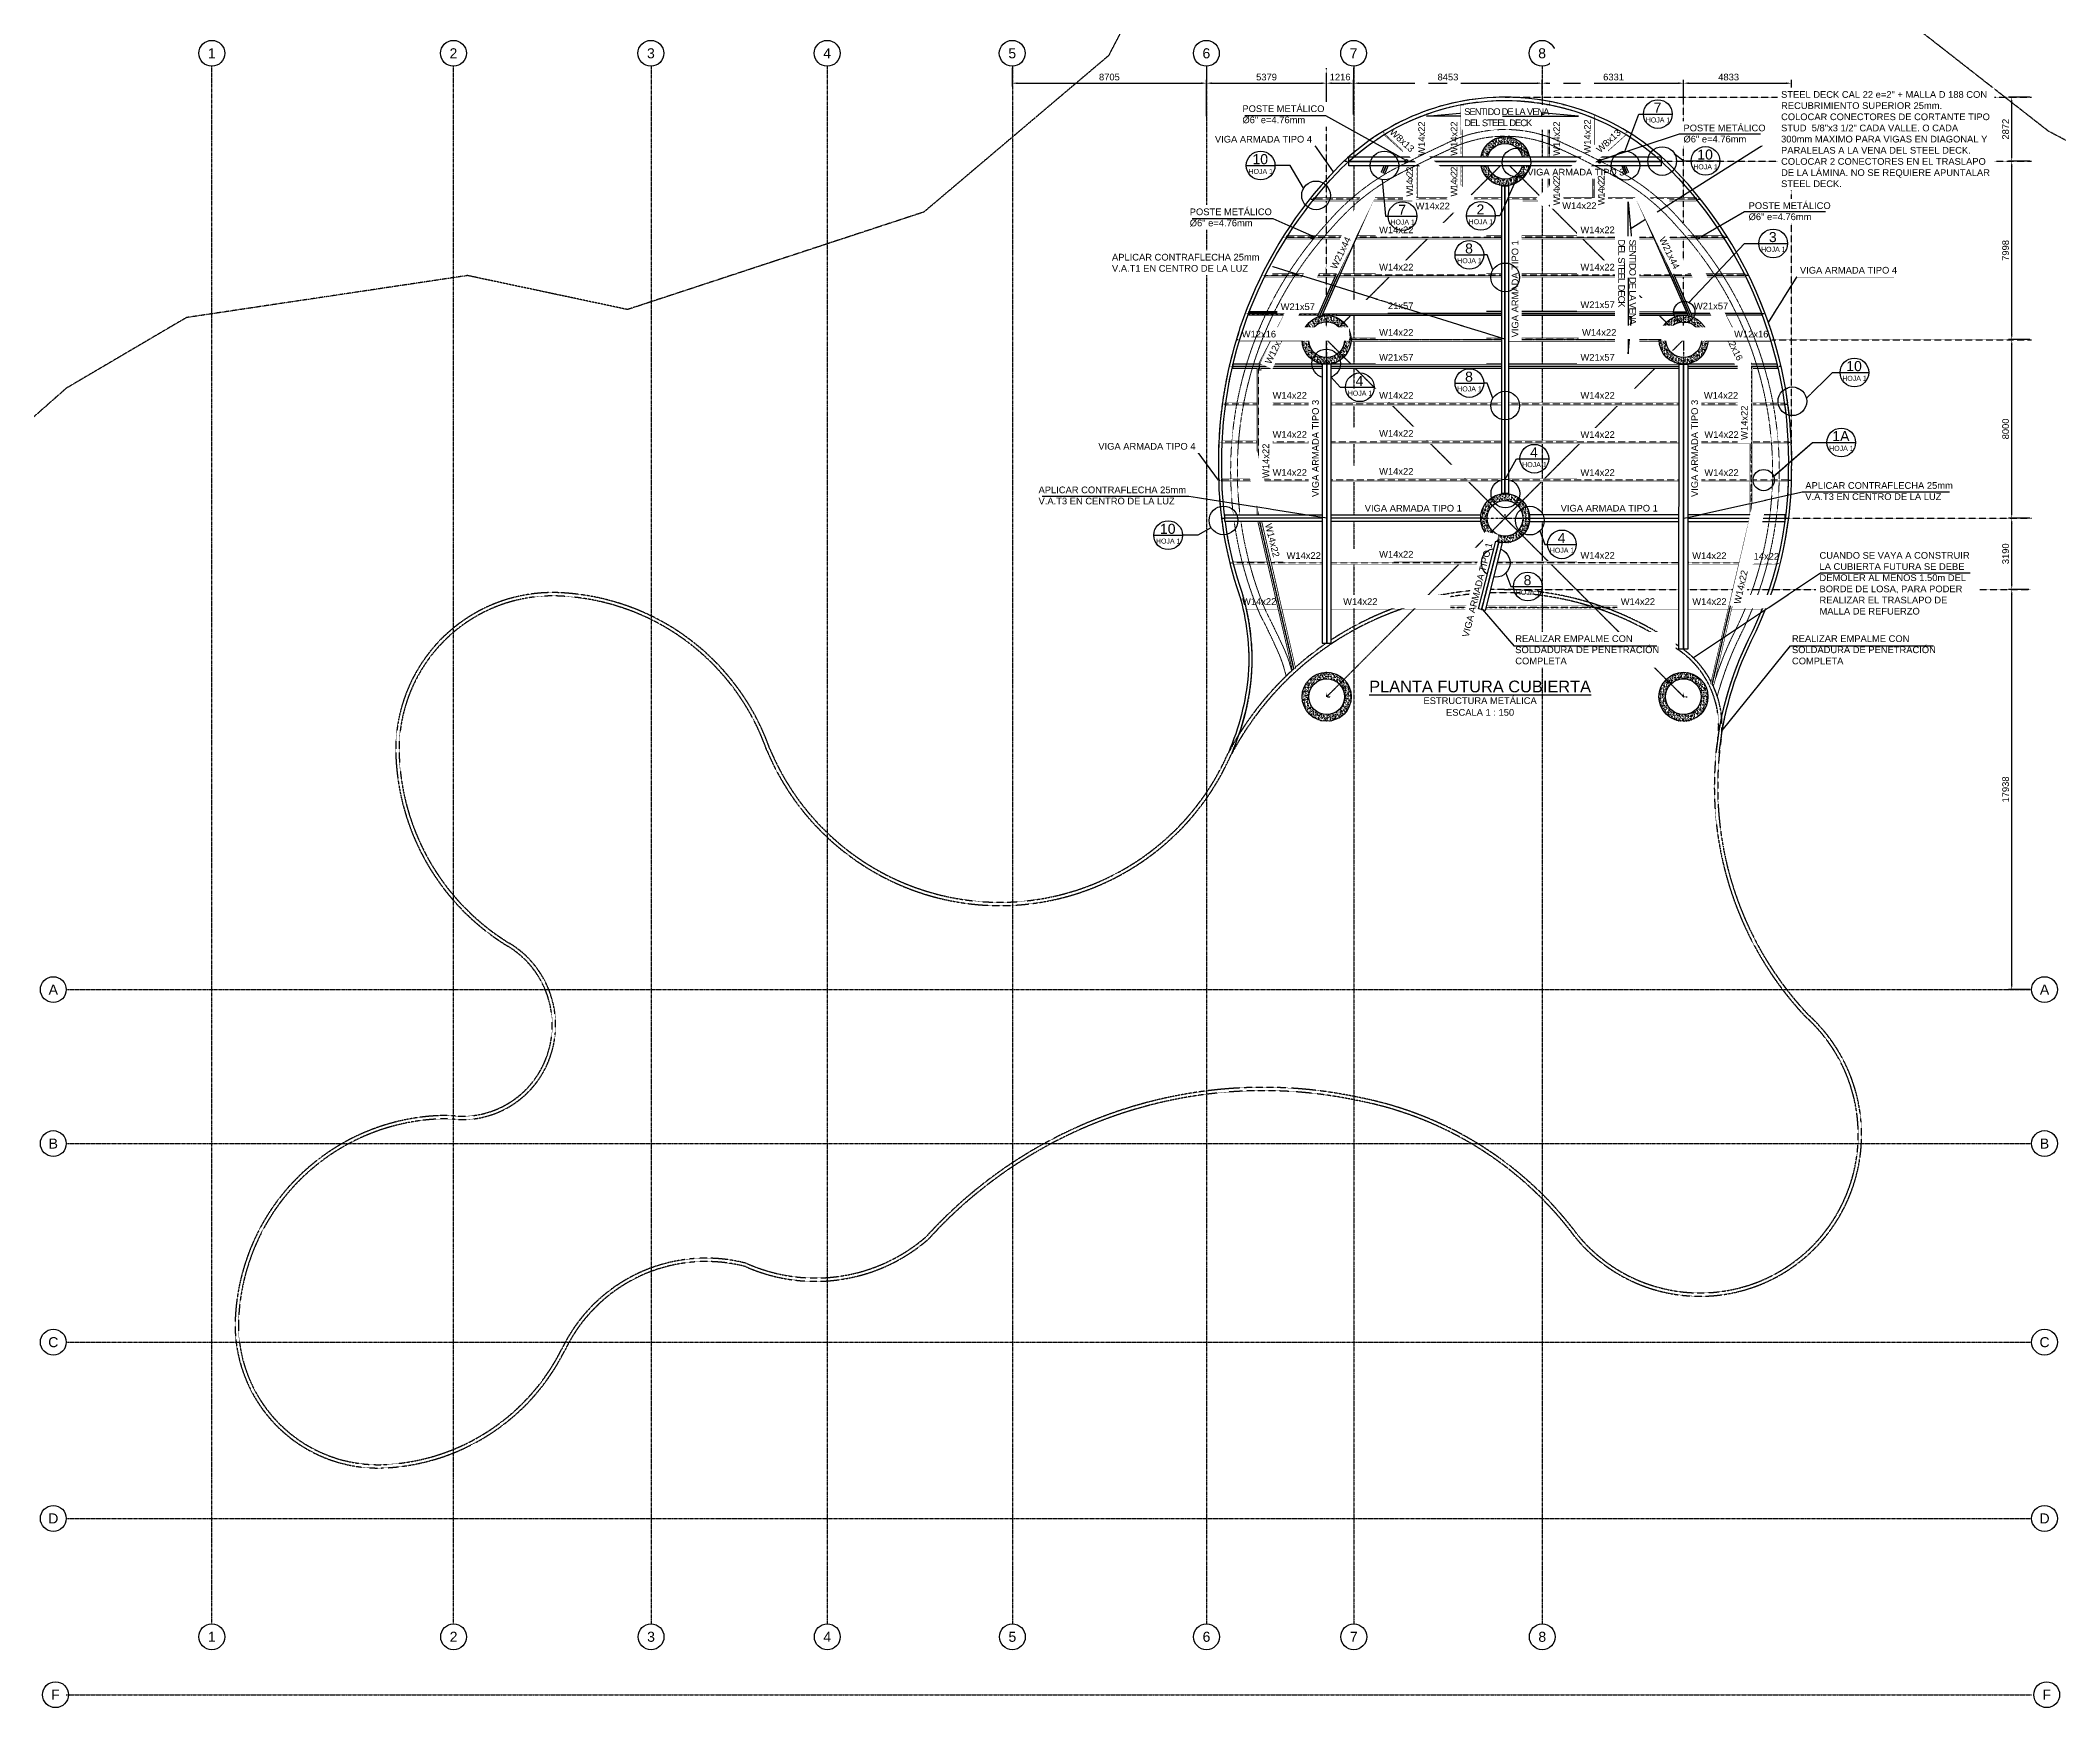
# Model space of a CAD drawing. Header units: millimetres. Extents: x 59135 to 3708801, y -250967 to 196121.
# Drawn here: x 3505958 to 3596458, y -54692 to 20028 of the extents above; entities that cross this region are included whole.
import ezdxf
from ezdxf.enums import TextEntityAlignment as Align

# ---------------------------------------------------------------- set-up
doc = ezdxf.new("R2010")
doc.units = ezdxf.units.MM
doc.header["$LTSCALE"] = 5
doc.set_wipeout_variables(frame=1)
doc.header["$PDMODE"] = 3
for name, pattern in [('ACAD_ISO10W100', [18, 12, -3, 0, -3]), ('CENTER', [2, 1.25, -0.25, 0.25, -0.25]), ('CENTER2', [1.125, 0.75, -0.125, 0.125, -0.125]), ('DASHDOT', [1, 0.5, -0.25, 0, -0.25]), ('HIDDEN', [0.375, 0.25, -0.125]), ('PHANTOM2', [1.25, 0.625, -0.125, 0.125, -0.125, 0.125, -0.125])]:
    doc.linetypes.add(name, pattern=pattern)
doc.layers.get('Defpoints').update_dxf_attribs({"color": 251})
for name, color, linetype in [('A-ejes', 251, 'ACAD_ISO10W100'), ('EE-5', 7, 'Continuous'), ('EE-ACHURADOS', 9, 'Continuous'), ('EE-CARPETA 51', 250, 'HIDDEN'), ('EE-CENTROS', 8, 'CENTER'), ('EE-COLUMNAS CONCRETO', 11, 'Continuous'), ('EE-COTAS', 1, 'Continuous'), ('EE-DETALLES', 1, 'Continuous'), ('EE-EJES', 8, 'DASHDOT'), ('EE-OCULTAS', 252, 'HIDDEN'), ('EE-PMETALICO 6x4.76', 70, 'Continuous'), ('EE-TEXTO 1', 4, 'Continuous'), ('EE-TEXTO 2', 2, 'Continuous'), ('EE-V ARMADA TIPO 1', 95, 'Continuous'), ('EE-V ARMADA TIPO 3', 41, 'Continuous'), ('EE-V ARMADA TIPO 4', 130, 'Continuous'), ('EE-W12x16', 150, 'Continuous'), ('EE-W14x22', 30, 'Continuous'), ('EE-W21x44', 132, 'Continuous'), ('EE-W21x57', 190, 'Continuous'), ('EE-W8x13', 65, 'Continuous'), ('EST-CAMBIO SECCION VIGAS', 240, 'HIDDEN')]:
    doc.layers.add(name, color=color, linetype=linetype)
doc.layers.add('A-LINDERO', color=250, linetype='Continuous', plot=False)
doc.styles.add('ARIAL EE', font='arial.ttf')
doc.dimstyles.new('EE 1_STANDAR', dxfattribs={"dimtxt": 2, "dimasz": 1.5, "dimexe": 1, "dimexo": 0.5, "dimgap": 0.8, "dimtad": 1, "dimdec": 0, "dimdsep": 46, "dimtxsty": 'ARIAL EE', "dimcen": 0.09, "dimclrd": 256, "dimclre": 256, "dimclrt": 2, "dimadec": 0, "dimazin": 0, "dimtfac": 1, "dimtdec": 0, "dimtofl": 0, "dimtmove": 1, "dimatfit": 2, "dimfxl": 1, "dimtolj": 1, "dimlwd": -1, "dimlwe": -1, "dimarcsym": 1})

# ---------------------------------------------------------------- blocks, each defined once
blk = doc.blocks.new('*D581')
at = {"layer": 'Defpoints', "color": 0, "transparency": 16777216}
for p in [(3549517, 18871), (3558222, 18871), (3558222, 18109)]:
    blk.add_point(p, dxfattribs=at)
at = {"layer": 'EE-COTAS', "transparency": 16777216}
for p, q in [((3549517, 18796), (3549517, 17959)), ((3549742, 18109), (3557997, 18109)), ((3558222, 18796), (3558222, 17959))]:
    blk.add_line(p, q, dxfattribs=at)
for points in [[(3549742, 18146), (3549742, 18071), (3549517, 18109)], [(3557997, 18146), (3557997, 18071), (3558222, 18109)]]:
    blk.add_solid(points, dxfattribs=at)
at = {"layer": 'EE-COTAS', "color": 2, "transparency": 16777216, "insert": (3553870, 18382), "char_height": 300, "attachment_point": 5, "style": 'ARIAL EE', "bg_fill": 3, "box_fill_scale": 1.1, "bg_fill_color": 256, "bg_fill_true_color": 13158600, "bg_fill_transparency": 0}
blk.add_mtext('\\A1;8705', dxfattribs=at)
blk = doc.blocks.new('*D582')
at = {"layer": 'Defpoints', "color": 0, "transparency": 16777216}
for p in [(3563602, 18109), (3558222, 16552), (3563602, 16541)]:
    blk.add_point(p, dxfattribs=at)
at = {"layer": 'EE-COTAS', "transparency": 16777216}
for p, q in [((3558222, 16627), (3558222, 18259)), ((3558447, 18109), (3563377, 18109)), ((3563602, 16616), (3563602, 18259))]:
    blk.add_line(p, q, dxfattribs=at)
for points in [[(3558447, 18146), (3558447, 18071), (3558222, 18109)], [(3563377, 18146), (3563377, 18071), (3563602, 18109)]]:
    blk.add_solid(points, dxfattribs=at)
at = {"layer": 'EE-COTAS', "color": 2, "transparency": 16777216, "insert": (3560912, 18382), "char_height": 300, "attachment_point": 5, "style": 'ARIAL EE', "bg_fill": 3, "box_fill_scale": 1.1, "bg_fill_color": 256, "bg_fill_true_color": 13158600, "bg_fill_transparency": 0}
blk.add_mtext('\\A1;5379', dxfattribs=at)
blk = doc.blocks.new('*D583')
at = {"layer": 'Defpoints', "color": 0, "transparency": 16777216}
for p in [(3564817, 18871), (3573270, 18109), (3573270, 17526)]:
    blk.add_point(p, dxfattribs=at)
at = {"layer": 'EE-COTAS', "transparency": 16777216}
for p, q in [((3564817, 18796), (3564817, 17959)), ((3565042, 18109), (3573045, 18109)), ((3573270, 17601), (3573270, 18259))]:
    blk.add_line(p, q, dxfattribs=at)
for points in [[(3565042, 18146), (3565042, 18071), (3564817, 18109)], [(3573045, 18146), (3573045, 18071), (3573270, 18109)]]:
    blk.add_solid(points, dxfattribs=at)
at = {"layer": 'EE-COTAS', "color": 2, "transparency": 16777216, "insert": (3569044, 18382), "char_height": 300, "attachment_point": 5, "style": 'ARIAL EE', "bg_fill": 3, "box_fill_scale": 1.1, "bg_fill_color": 256, "bg_fill_true_color": 13158600, "bg_fill_transparency": 0}
blk.add_mtext('\\A1;8453', dxfattribs=at)
blk = doc.blocks.new('*D584')
at = {"layer": 'Defpoints', "color": 0, "transparency": 16777216}
for p in [(3579601, 18109), (3573270, 17496), (3579601, 17286)]:
    blk.add_point(p, dxfattribs=at)
at = {"layer": 'EE-COTAS', "transparency": 16777216}
for p, q in [((3573270, 17571), (3573270, 18259)), ((3573495, 18109), (3579376, 18109)), ((3579601, 17361), (3579601, 18259))]:
    blk.add_line(p, q, dxfattribs=at)
for points in [[(3573495, 18146), (3573495, 18071), (3573270, 18109)], [(3579376, 18146), (3579376, 18071), (3579601, 18109)]]:
    blk.add_solid(points, dxfattribs=at)
at = {"layer": 'EE-COTAS', "color": 2, "transparency": 16777216, "insert": (3576467, 18382), "char_height": 300, "attachment_point": 5, "style": 'ARIAL EE', "bg_fill": 3, "box_fill_scale": 1.1, "bg_fill_color": 256, "bg_fill_true_color": 13158600, "bg_fill_transparency": 0}
blk.add_mtext('\\A1;6331', dxfattribs=at)
blk = doc.blocks.new('*D585')
at = {"layer": 'Defpoints', "color": 0, "transparency": 16777216}
for p in [(3563602, 16629), (3564817, 16629)]:
    blk.add_point(p, dxfattribs=at)
at = {"layer": 'EE-COTAS', "transparency": 16777216}
for p, q in [((3563602, 16704), (3563602, 18259)), ((3563827, 18109), (3564592, 18109)), ((3564817, 16704), (3564817, 18259))]:
    blk.add_line(p, q, dxfattribs=at)
at = {"layer": 'EE-COTAS', "color": 2, "transparency": 16777216, "insert": (3564211, 18382), "char_height": 300, "attachment_point": 5, "style": 'ARIAL EE', "bg_fill": 3, "box_fill_scale": 1.1, "bg_fill_color": 256, "bg_fill_true_color": 13158600, "bg_fill_transparency": 0}
blk.add_mtext('\\A1;1216', dxfattribs=at)
at = {"layer": 'Defpoints', "color": 0, "transparency": 16777216}
blk.add_point((3564817, 18109), dxfattribs=at)
at = {"layer": 'EE-COTAS', "transparency": 16777216}
for points in [[(3563827, 18146), (3563827, 18071), (3563602, 18109)], [(3564592, 18146), (3564592, 18071), (3564817, 18109)]]:
    blk.add_solid(points, dxfattribs=at)
blk = doc.blocks.new('*D586')
at = {"layer": 'Defpoints', "color": 0, "transparency": 16777216}
for p in [(3594310, -4576), (3595160, -4576), (3595199, -22514)]:
    blk.add_point(p, dxfattribs=at)
at = {"layer": 'EE-COTAS', "transparency": 16777216}
for p, q in [((3595085, -4576), (3594160, -4576)), ((3594310, -22289), (3594310, -4801)), ((3595124, -22514), (3594160, -22514))]:
    blk.add_line(p, q, dxfattribs=at)
for points in [[(3594273, -4801), (3594348, -4801), (3594310, -4576)], [(3594273, -22289), (3594348, -22289), (3594310, -22514)]]:
    blk.add_solid(points, dxfattribs=at)
at = {"layer": 'EE-COTAS', "color": 2, "transparency": 16777216, "insert": (3594037, -13545), "char_height": 300, "attachment_point": 5, "rotation": 90, "style": 'ARIAL EE', "bg_fill": 3, "box_fill_scale": 1.1, "bg_fill_color": 256, "bg_fill_true_color": 13158600, "bg_fill_transparency": 0}
blk.add_mtext('\\A1;17938', dxfattribs=at)
blk = doc.blocks.new('*U552')
blk.add_lwpolyline([(-51, 203), (51, 203), (51, -1638), (-51, -1638)], close=True)
blk.add_wipeout([(-51, 203), (51, 203), (51, -1638), (-51, -1638)])
at = {"layer": 'EE-OCULTAS'}
for p, q in [((-3, 203), (-3, -1638)), ((3, 203), (3, -1638))]:
    blk.add_line(p, q, dxfattribs=at)
blk = doc.blocks.new('*U122')
blk.add_lwpolyline([(-64, 5486), (63, 5486), (63, -8317), (-64, -8317)], close=True)
blk.add_wipeout([(-64, 5486), (63, 5486), (63, -8317), (-64, -8317)])
at = {"layer": 'EE-OCULTAS'}
for p, q in [((-3, -8317), (-3, 5486)), ((3, -8317), (3, 5486))]:
    blk.add_line(p, q, dxfattribs=at)
blk = doc.blocks.new('*U153')
blk.add_wipeout([(-50, 2517), (50, 2517), (50, -153), (-50, -153)])
blk.add_lwpolyline([(-50, 2517), (50, 2517), (50, -153), (-50, -153)], close=True)
blk.add_wipeout([(-50, 2517), (50, 2517), (50, -153), (-50, -153)])
at = {"layer": 'EE-OCULTAS'}
for p, q in [((-3, 2517), (-3, -153)), ((3, 2517), (3, -153))]:
    blk.add_line(p, q, dxfattribs=at)
blk = doc.blocks.new('*U264')
blk.add_lwpolyline([(-64, 174), (63, 174), (63, -3384), (-64, -3384)], close=True)
blk.add_wipeout([(-64, 174), (63, 174), (63, -3384), (-64, -3384)])
at = {"layer": 'EE-OCULTAS'}
for p, q in [((-3, -3384), (-3, 174)), ((3, -3384), (3, 174))]:
    blk.add_line(p, q, dxfattribs=at)
blk = doc.blocks.new('*U265')
blk.add_lwpolyline([(-64, 174), (63, 174), (63, -3993), (-64, -3993)], close=True)
blk.add_wipeout([(-64, 174), (63, 174), (63, -3993), (-64, -3993)])
at = {"layer": 'EE-OCULTAS'}
for p, q in [((-3, -3993), (-3, 174)), ((3, -3993), (3, 174))]:
    blk.add_line(p, q, dxfattribs=at)
blk = doc.blocks.new('*U267')
blk.add_lwpolyline([(-64, 1524), (63, 1524), (63, -15607), (-64, -15607)], close=True)
blk.add_wipeout([(-64, 1524), (63, 1524), (63, -15607), (-64, -15607)])
at = {"layer": 'EE-OCULTAS'}
for p, q in [((-3, -15607), (-3, 1524)), ((3, -15607), (3, 1524))]:
    blk.add_line(p, q, dxfattribs=at)
blk = doc.blocks.new('*U268')
blk.add_lwpolyline([(-64, 2745), (63, 2745), (63, -16829), (-64, -16829)], close=True)
blk.add_wipeout([(-64, 2745), (63, 2745), (63, -16829), (-64, -16829)])
at = {"layer": 'EE-OCULTAS'}
for p, q in [((-3, -16829), (-3, 2745)), ((3, -16829), (3, 2745))]:
    blk.add_line(p, q, dxfattribs=at)
blk = doc.blocks.new('*U269')
blk.add_lwpolyline([(-64, 3703), (63, 3703), (63, -17790), (-64, -17790)], close=True)
blk.add_wipeout([(-64, 3703), (63, 3703), (63, -17790), (-64, -17790)])
at = {"layer": 'EE-OCULTAS'}
for p, q in [((-3, -17790), (-3, 3703)), ((3, -17790), (3, 3703))]:
    blk.add_line(p, q, dxfattribs=at)
blk = doc.blocks.new('*U270')
blk.add_wipeout([(-83, 134), (83, 134), (83, -3783), (-83, -3783)]).dxf.layer = 'EE-W21x57'
at = {"layer": 'EE-CENTROS'}
for points in [[(-5, -3783), (-5, 134)], [(5, -3783), (5, 134)]]:
    blk.add_lwpolyline(points, dxfattribs=at)
at = {"layer": 'EE-W21x57'}
blk.add_lwpolyline([(-83, 134), (83, 134), (83, -3783), (-83, -3783)], close=True, dxfattribs=at)
blk = doc.blocks.new('*U271')
blk.add_wipeout([(-83, 12224), (83, 12224), (83, -2931), (-83, -2931)]).dxf.layer = 'EE-W21x57'
at = {"layer": 'EE-CENTROS'}
for points in [[(-5, -2931), (-5, 12224)], [(5, -2931), (5, 12224)]]:
    blk.add_lwpolyline(points, dxfattribs=at)
at = {"layer": 'EE-W21x57'}
blk.add_lwpolyline([(-83, 12224), (83, 12224), (83, -2931), (-83, -2931)], close=True, dxfattribs=at)
blk = doc.blocks.new('*U272')
blk.add_wipeout([(-83, 13067), (83, 13067), (83, 9158), (-83, 9158)]).dxf.layer = 'EE-W21x57'
at = {"layer": 'EE-CENTROS'}
for points in [[(-5, 9158), (-5, 13067)], [(5, 9158), (5, 13067)]]:
    blk.add_lwpolyline(points, dxfattribs=at)
at = {"layer": 'EE-W21x57'}
blk.add_lwpolyline([(-83, 13067), (83, 13067), (83, 9158), (-83, 9158)], close=True, dxfattribs=at)
blk = doc.blocks.new('*U245')
blk.add_wipeout([(-83, 16856), (83, 16856), (83, -7565), (-83, -7565)]).dxf.layer = 'EE-W21x57'
at = {"layer": 'EE-CENTROS'}
for points in [[(-5, -7565), (-5, 16856)], [(5, -7565), (5, 16856)]]:
    blk.add_lwpolyline(points, dxfattribs=at)
at = {"layer": 'EE-W21x57'}
blk.add_lwpolyline([(-83, 16856), (83, 16856), (83, -7565), (-83, -7565)], close=True, dxfattribs=at)
blk = doc.blocks.new('*U246')
blk.add_lwpolyline([(-64, 5486), (63, 5486), (63, -19569), (-64, -19569)], close=True)
blk.add_wipeout([(-64, 5486), (63, 5486), (63, -19569), (-64, -19569)])
at = {"layer": 'EE-OCULTAS'}
for p, q in [((-3, -19569), (-3, 5486)), ((3, -19569), (3, 5486))]:
    blk.add_line(p, q, dxfattribs=at)
blk = doc.blocks.new('*U247')
blk.add_lwpolyline([(-64, 5639), (63, 5639), (63, -19724), (-64, -19724)], close=True)
blk.add_wipeout([(-64, 5639), (63, 5639), (63, -19724), (-64, -19724)])
at = {"layer": 'EE-OCULTAS'}
for p, q in [((-3, -19724), (-3, 5639)), ((3, -19724), (3, 5639))]:
    blk.add_line(p, q, dxfattribs=at)
blk = doc.blocks.new('*U197')
blk.add_wipeout([(-82, 525), (82, 525), (82, -7083), (-82, -7083)]).dxf.layer = 'EE-W21x44'
at = {"layer": 'EE-CENTROS'}
for points in [[(-4, -7083), (-4, 525)], [(4, -7083), (4, 525)]]:
    blk.add_lwpolyline(points, dxfattribs=at)
at = {"layer": 'EE-W21x44'}
blk.add_lwpolyline([(-82, 525), (82, 525), (82, -7083), (-82, -7083)], close=True, dxfattribs=at)
blk = doc.blocks.new('*U248')
blk.add_lwpolyline([(-64, 989), (63, 989), (63, -5592), (-64, -5592)], close=True)
blk.add_wipeout([(-64, 989), (63, 989), (63, -5592), (-64, -5592)])
at = {"layer": 'EE-OCULTAS'}
for p, q in [((-3, -5592), (-3, 989)), ((3, -5592), (3, 989))]:
    blk.add_line(p, q, dxfattribs=at)
blk = doc.blocks.new('*U249')
blk.add_lwpolyline([(-64, 5139), (63, 5139), (63, -19225), (-64, -19225)], close=True)
blk.add_wipeout([(-64, 5139), (63, 5139), (63, -19225), (-64, -19225)])
at = {"layer": 'EE-OCULTAS'}
for p, q in [((-3, -19225), (-3, 5139)), ((3, -19225), (3, 5139))]:
    blk.add_line(p, q, dxfattribs=at)
blk = doc.blocks.new('COLUMNA CONCRETO')
at = {"layer": 'EE-ACHURADOS'}
h = blk.add_hatch(dxfattribs=at)
h.set_pattern_fill('AR-CONC', color=256)
h.set_pattern_definition([(50, (-2321747.4, -250169.48), (182.184669, -15.939086), [19.05, -209.55]), (355, (-2321747.4, -250169.48), (-35.243421, 191.056845), [15.24, -167.640584]), (100.451445, (-2321732.22, -250170.81), (146.941247, 175.117752), [16.190009, -178.090245]), (46.1842, (-2321747.4, -250118.68), (271.07904, -42.042328), [28.575, -314.325]), (96.635558, (-2321724.8, -250122.2), (237.404134, 247.426125), [24.285023, -267.135608]), (351.184151, (-2321747.4, -250118.68), (237.404134, 247.426125), [22.859967, -251.459732]), (21, (-2321722, -250131.38), (151.614391, -102.265198), [19.05, -209.55]), (326, (-2321722, -250131.38), (61.802028, 184.187966), [15.24, -167.64]), (71.451445, (-2321709.37, -250139.9), (213.416419, 81.922769), [16.190009, -178.089938]), (37.5, (-2321747.4, -250169.485), (3.0886033, 84.5550389), [0, -165.608, 0, -170.18, 0, -168.275]), (7.5, (-2321747.4, -250169.485), (66.8196625, 100.1805748), [0, -97.028, 0, -161.798, 0, -64.135]), (327.5, (-2321804.044, -250169.485), (135.5905952, -5.728744), [0, -63.5, 0, -198.12, 0, -262.89]), (317.5, (-2321829.44, -250169.48), (148.1291814, 25.426491), [0, -82.55, 0, -131.572, 0, -186.69])])
h.paths.add_polyline_path([(-1100, 0, 1), (1100, 0, 1)])
h.paths.add_polyline_path([(800, 0, -1), (-800, 0, -1)], flags=16)
at = {"layer": 'EE-COLUMNAS CONCRETO'}
for radius in [1100, 800]:
    blk.add_circle((0, 0), radius, dxfattribs=at)
at = {"layer": 'EE-EJES'}
for q in [(0, 175), (168, 0)]:
    blk.add_line((0, 0), q, dxfattribs=at)
blk = doc.blocks.new('*U244')
blk.add_lwpolyline([(-64, 5645), (63, 5645), (63, -19732), (-64, -19732)], close=True)
blk.add_wipeout([(-64, 5645), (63, 5645), (63, -19732), (-64, -19732)])
at = {"layer": 'EE-OCULTAS'}
for p, q in [((-3, -19732), (-3, 5645)), ((3, -19732), (3, 5645))]:
    blk.add_line(p, q, dxfattribs=at)
blk = doc.blocks.new('*D587')
at = {"layer": 'Defpoints', "color": 0, "transparency": 16777216}
for p in [(3594310, -1386), (3595199, -1386), (3595085, -4576)]:
    blk.add_point(p, dxfattribs=at)
at = {"layer": 'EE-COTAS', "transparency": 16777216}
for p, q in [((3595124, -1386), (3594160, -1386)), ((3594310, -4351), (3594310, -1611)), ((3595010, -4576), (3594160, -4576))]:
    blk.add_line(p, q, dxfattribs=at)
for points in [[(3594273, -1611), (3594348, -1611), (3594310, -1386)], [(3594273, -4351), (3594348, -4351), (3594310, -4576)]]:
    blk.add_solid(points, dxfattribs=at)
at = {"layer": 'EE-COTAS', "color": 2, "transparency": 16777216, "insert": (3594037, -2981), "char_height": 300, "attachment_point": 5, "rotation": 90, "style": 'ARIAL EE', "bg_fill": 3, "box_fill_scale": 1.1, "bg_fill_color": 256, "bg_fill_true_color": 13158600, "bg_fill_transparency": 0}
blk.add_mtext('\\A1;3190', dxfattribs=at)
blk = doc.blocks.new('*D588')
at = {"layer": 'Defpoints', "color": 0, "transparency": 16777216}
for p in [(3594310, 6615), (3595199, 6615), (3595199, -1386)]:
    blk.add_point(p, dxfattribs=at)
at = {"layer": 'EE-COTAS', "transparency": 16777216}
for p, q in [((3595124, 6615), (3594160, 6615)), ((3594310, -1161), (3594310, 6390)), ((3595124, -1386), (3594160, -1386))]:
    blk.add_line(p, q, dxfattribs=at)
for points in [[(3594273, 6390), (3594348, 6390), (3594310, 6615)], [(3594273, -1161), (3594348, -1161), (3594310, -1386)]]:
    blk.add_solid(points, dxfattribs=at)
at = {"layer": 'EE-COTAS', "color": 2, "transparency": 16777216, "insert": (3594037, 2614), "char_height": 300, "attachment_point": 5, "rotation": 90, "style": 'ARIAL EE', "bg_fill": 3, "box_fill_scale": 1.1, "bg_fill_color": 256, "bg_fill_true_color": 13158600, "bg_fill_transparency": 0}
blk.add_mtext('\\A1;8000', dxfattribs=at)
blk = doc.blocks.new('*D589')
at = {"layer": 'Defpoints', "color": 0, "transparency": 16777216}
for p in [(3594310, 14612), (3595199, 14612), (3595199, 6615)]:
    blk.add_point(p, dxfattribs=at)
at = {"layer": 'EE-COTAS', "transparency": 16777216}
for p, q in [((3595124, 14612), (3594160, 14612)), ((3594310, 6840), (3594310, 14387)), ((3595124, 6615), (3594160, 6615))]:
    blk.add_line(p, q, dxfattribs=at)
for points in [[(3594273, 14387), (3594348, 14387), (3594310, 14612)], [(3594273, 6840), (3594348, 6840), (3594310, 6615)]]:
    blk.add_solid(points, dxfattribs=at)
at = {"layer": 'EE-COTAS', "color": 2, "transparency": 16777216, "insert": (3594037, 10613), "char_height": 300, "attachment_point": 5, "rotation": 90, "style": 'ARIAL EE', "bg_fill": 3, "box_fill_scale": 1.1, "bg_fill_color": 256, "bg_fill_true_color": 13158600, "bg_fill_transparency": 0}
blk.add_mtext('\\A1;7998', dxfattribs=at)
blk = doc.blocks.new('*U185')
blk.add_lwpolyline([(-64, 989), (63, 989), (63, -5741), (-64, -5741)], close=True)
blk.add_wipeout([(-64, 989), (63, 989), (63, -5741), (-64, -5741)])
at = {"layer": 'EE-OCULTAS'}
for p, q in [((-3, -5741), (-3, 989)), ((3, -5741), (3, 989))]:
    blk.add_line(p, q, dxfattribs=at)
blk = doc.blocks.new('*U195')
blk.add_wipeout([(-154, -405), (146, -405), (146, -14194), (-154, -14194)]).dxf.layer = 'EE-V ARMADA TIPO 1'
at = {"layer": 'EE-CENTROS'}
for p, q in [((-9, -14194), (-9, -405)), ((0, -14194), (0, -405))]:
    blk.add_line(p, q, dxfattribs=at)
at = {"layer": 'EE-V ARMADA TIPO 1'}
blk.add_lwpolyline([(-154, -405), (146, -405), (146, -14194), (-154, -14194)], close=True, dxfattribs=at)
blk = doc.blocks.new('*U196')
blk.add_wipeout([(-50, 2639), (50, 2639), (50, -153), (-50, -153)])
blk.add_lwpolyline([(-50, 2639), (50, 2639), (50, -153), (-50, -153)], close=True)
blk.add_wipeout([(-50, 2639), (50, 2639), (50, -153), (-50, -153)])
at = {"layer": 'EE-OCULTAS'}
for p, q in [((-3, 2639), (-3, -153)), ((3, 2639), (3, -153))]:
    blk.add_line(p, q, dxfattribs=at)
blk = doc.blocks.new('*U198')
blk.add_wipeout([(-200, 5892), (200, 5892), (200, -8103), (-200, -8103)]).dxf.layer = 'EE-V ARMADA TIPO 3'
at = {"layer": 'EE-CENTROS'}
for p, q in [((-8, -8103), (-8, 5892)), ((8, -8103), (8, 5892))]:
    blk.add_line(p, q, dxfattribs=at)
at = {"layer": 'EE-V ARMADA TIPO 3'}
blk.add_lwpolyline([(-200, 5892), (200, 5892), (200, -8103), (-200, -8103)], close=True, dxfattribs=at)
blk = doc.blocks.new('POSTE M 6x4.76')
at = {"layer": 'EE-ACHURADOS'}
h = blk.add_hatch(color=256, dxfattribs=at)
h.dxf.hatch_style = 1
h.paths.add_polyline_path([(-102, -37, 1), (51, -37, 1)])
h.paths.add_polyline_path([(46, -37, -1), (-97, -37, -1)], flags=16)
at = {"layer": 'EE-PMETALICO 6x4.76'}
for radius in [76.2, 71.4]:
    blk.add_circle((-26, -37), radius, dxfattribs=at)
blk = doc.blocks.new('*U220')
blk.add_wipeout([(-154, -2740), (146, -2740), (146, -14194), (-154, -14194)]).dxf.layer = 'EE-V ARMADA TIPO 1'
at = {"layer": 'EE-CENTROS'}
for p, q in [((-9, -14194), (-9, -2740)), ((0, -14194), (0, -2740))]:
    blk.add_line(p, q, dxfattribs=at)
at = {"layer": 'EE-V ARMADA TIPO 1'}
blk.add_lwpolyline([(-154, -2740), (146, -2740), (146, -14194), (-154, -14194)], close=True, dxfattribs=at)
blk = doc.blocks.new('ITEM DETALLE')
at = {"layer": 'EE-5'}
blk.add_line((-4.29, 0), (4.29, 0), dxfattribs=at)
blk.add_circle((0, 0), 4.29, dxfattribs=at)
at = {"layer": 'EE-TEXTO 1', "style": 'ARIAL EE'}
blk.add_attdef('X', text='', height=3, dxfattribs=at).set_placement((-0.11, 1.9), align=Align.MIDDLE_CENTER)
at = {"layer": 'EE-TEXTO 2', "style": 'ARIAL EE'}
blk.add_attdef('###', text='', height=1.5, dxfattribs=at).set_placement((0.04, -1.76), align=Align.MIDDLE_CENTER)
blk = doc.blocks.new('TÍTULO')
at = {"layer": 'EE-TEXTO 1', "style": 'ARIAL EE'}
blk.add_attdef('%%UTÍTULO', text='', height=3.5, dxfattribs=at).set_placement((0, 0), align=Align.MIDDLE_CENTER)
at = {"layer": 'EE-TEXTO 2', "style": 'ARIAL EE'}
for tag, p in [('SUBTÍTULO', (0, -4.24)), ('ESCALA', (0, -7.74))]:
    blk.add_attdef(tag, text='', height=2, dxfattribs=at).set_placement(p, align=Align.MIDDLE_CENTER)
blk = doc.blocks.new('*U595')
blk.add_lwpolyline([(-64, 4564), (63, 4564), (63, -18585), (-64, -18585)], close=True)
blk.add_wipeout([(-64, 4564), (63, 4564), (63, -18585), (-64, -18585)])
at = {"layer": 'EE-OCULTAS'}
for p, q in [((-3, -18585), (-3, 4564)), ((3, -18585), (3, 4564))]:
    blk.add_line(p, q, dxfattribs=at)
blk = doc.blocks.new('*U597')
blk.add_lwpolyline([(-64, 1150), (63, 1150), (63, -6481), (-64, -6481)], close=True)
blk.add_wipeout([(-64, 1150), (63, 1150), (63, -6481), (-64, -6481)])
at = {"layer": 'EE-OCULTAS'}
for p, q in [((-3, -6481), (-3, 1150)), ((3, -6481), (3, 1150))]:
    blk.add_line(p, q, dxfattribs=at)
blk = doc.blocks.new('*U596')
blk.add_lwpolyline([(-64, 1150), (63, 1150), (63, -5775), (-64, -5775)], close=True)
blk.add_wipeout([(-64, 1150), (63, 1150), (63, -5775), (-64, -5775)])
at = {"layer": 'EE-OCULTAS'}
for p, q in [((-3, -5775), (-3, 1150)), ((3, -5775), (3, 1150))]:
    blk.add_line(p, q, dxfattribs=at)
blk = doc.blocks.new('*D598')
at = {"layer": 'Defpoints', "color": 0, "transparency": 16777216}
for p in [(3584435, 18109), (3579601, 17373), (3584435, 17373)]:
    blk.add_point(p, dxfattribs=at)
at = {"layer": 'EE-COTAS', "transparency": 16777216}
for p, q in [((3579601, 17448), (3579601, 18259)), ((3579826, 18109), (3584210, 18109)), ((3584435, 17448), (3584435, 18259))]:
    blk.add_line(p, q, dxfattribs=at)
for points in [[(3579826, 18146), (3579826, 18071), (3579601, 18109)], [(3584210, 18146), (3584210, 18071), (3584435, 18109)]]:
    blk.add_solid(points, dxfattribs=at)
at = {"layer": 'EE-COTAS', "color": 2, "transparency": 16777216, "insert": (3581624, 18382), "char_height": 300, "attachment_point": 5, "style": 'ARIAL EE', "bg_fill": 3, "box_fill_scale": 1.1, "bg_fill_color": 256, "bg_fill_true_color": 13158600, "bg_fill_transparency": 0}
blk.add_mtext('\\A1;4833', dxfattribs=at)
blk = doc.blocks.new('*D599')
at = {"layer": 'Defpoints', "color": 0, "transparency": 16777216}
for p in [(3594310, 17484), (3595199, 17484), (3595199, 14612)]:
    blk.add_point(p, dxfattribs=at)
at = {"layer": 'EE-COTAS', "transparency": 16777216}
for p, q in [((3595124, 17484), (3594160, 17484)), ((3594310, 14837), (3594310, 17259)), ((3595124, 14612), (3594160, 14612))]:
    blk.add_line(p, q, dxfattribs=at)
for points in [[(3594273, 17259), (3594348, 17259), (3594310, 17484)], [(3594273, 14837), (3594348, 14837), (3594310, 14612)]]:
    blk.add_solid(points, dxfattribs=at)
at = {"layer": 'EE-COTAS', "color": 2, "transparency": 16777216, "insert": (3594037, 16048), "char_height": 300, "attachment_point": 5, "rotation": 90, "style": 'ARIAL EE', "bg_fill": 3, "box_fill_scale": 1.1, "bg_fill_color": 256, "bg_fill_true_color": 13158600, "bg_fill_transparency": 0}
blk.add_mtext('\\A1;2872', dxfattribs=at)
blk = doc.blocks.new('*U594')
blk.add_wipeout([(-200, 12769), (200, 12769), (200, 0), (-200, 0)]).dxf.layer = 'EE-V ARMADA TIPO 3'
at = {"layer": 'EE-CENTROS'}
for p, q in [((-8, 0), (-8, 12769)), ((8, 0), (8, 12769))]:
    blk.add_line(p, q, dxfattribs=at)
at = {"layer": 'EE-V ARMADA TIPO 3'}
blk.add_lwpolyline([(-200, 12769), (200, 12769), (200, 0), (-200, 0)], close=True, dxfattribs=at)
blk = doc.blocks.new('*U593')
blk.add_wipeout([(-200, 12493), (200, 12493), (200, 0), (-200, 0)]).dxf.layer = 'EE-V ARMADA TIPO 3'
at = {"layer": 'EE-CENTROS'}
for p, q in [((-8, 0), (-8, 12493)), ((8, 0), (8, 12493))]:
    blk.add_line(p, q, dxfattribs=at)
at = {"layer": 'EE-V ARMADA TIPO 3'}
blk.add_lwpolyline([(-200, 12493), (200, 12493), (200, 0), (-200, 0)], close=True, dxfattribs=at)
blk = doc.blocks.new('*U635')
blk.add_wipeout([(-154, -405), (146, -405), (146, -3525), (-154, -3525)]).dxf.layer = 'EE-V ARMADA TIPO 1'
at = {"layer": 'EE-CENTROS'}
for p, q in [((-9, -3525), (-9, -405)), ((0, -3525), (0, -405))]:
    blk.add_line(p, q, dxfattribs=at)
at = {"layer": 'EE-V ARMADA TIPO 1'}
blk.add_lwpolyline([(-154, -405), (146, -405), (146, -3525), (-154, -3525)], close=True, dxfattribs=at)
blk = doc.blocks.new('ITEM_1')
at = {"layer": 'EE-5'}
blk.add_circle((0, 0), 3.86, dxfattribs=at)
at = {"layer": 'EE-TEXTO 1', "style": 'ARIAL EE', "flags": 4}
blk.add_attdef('EJE', text='', height=3, dxfattribs=at).set_placement((0, 0), align=Align.MIDDLE_CENTER)

msp = doc.modelspace()

# ---------------------------------------------------------------- linework, layer by layer
at = {"layer": 'EE-EJES', "linetype": 'CENTER2', "ltscale": 2.5}
for p, q in [((3513640.8, -50939.7), (3513640.8, 18870.6)), ((3524470.8, -50939.7), (3524470.8, 18870.6)), ((3533327.6, 18870.6), (3533327.6, -50939.7)), ((3541227.6, 18870.6), (3541227.6, -50939.7)), ((3549522.3, 18870.6), (3549522.3, -50939.7)), ((3558222.3, 18870.6), (3558222.3, -50939.7)), ((3507115.3, -22513.8), (3595204, -22513.8)), ((3507115.3, -29413.8), (3595204, -29413.8)), ((3507115.3, -38313.8), (3595204, -38313.8)), ((3507115.3, -46213.8), (3595204, -46213.8)), ((3507115.3, -54113.8), (3595204, -54113.8))]:
    msp.add_line(p, q, dxfattribs=at)
at = {"layer": 'EE-EJES'}
for p, q in [((3561639.9, 11203.3), (3581568.9, 11203.3)), ((3560689, 9498.4), (3582519.8, 9498.4)), ((3558927, 3724.1), (3584281.3, 3724.1)), ((3558772.1, 2020.8), (3584434.7, 2020.8)), ((3558893.6, -1386), (3584315.1, -1386)), ((3559268.4, -3386.9), (3583940.3, -3386.9))]:
    msp.add_line(p, q, dxfattribs=at)
at = {"layer": 'EE-OCULTAS'}
msp.add_line((3563603.4, 6785.4), (3563601.7, 18783.1), dxfattribs=at)

# ---------------------------------------------------------------- block references
at = {"layer": 'EE-COTAS'}
ref = msp.add_blockref('ITEM_1', (3513640.8, 19449.2), dxfattribs=dict(at, xscale=150, yscale=150, zscale=150, rotation=180))
ref.add_attrib('EJE', '1', dxfattribs={"layer": 'EE-TEXTO 1', "height": 450, "style": 'ARIAL EE', "flags": 4}).set_placement((3513640.6, 19449.3), align=Align.MIDDLE_CENTER)
ref = msp.add_blockref('ITEM_1', (3524470.8, 19449.2), dxfattribs=dict(at, xscale=150, yscale=150, zscale=150, rotation=180))
ref.add_attrib('EJE', '2', dxfattribs={"layer": 'EE-TEXTO 1', "height": 450, "style": 'ARIAL EE', "flags": 4}).set_placement((3524470.6, 19449.3), align=Align.MIDDLE_CENTER)
ref = msp.add_blockref('ITEM_1', (3533320.8, 19449.2), dxfattribs=dict(at, xscale=150, yscale=150, zscale=150, rotation=180))
ref.add_attrib('EJE', '3', dxfattribs={"layer": 'EE-TEXTO 1', "height": 450, "style": 'ARIAL EE', "flags": 4}).set_placement((3533320.6, 19449.3), align=Align.MIDDLE_CENTER)
ref = msp.add_blockref('ITEM_1', (3541220.8, 19449.2), dxfattribs=dict(at, xscale=150, yscale=150, zscale=150, rotation=180))
ref.add_attrib('EJE', '4', dxfattribs={"layer": 'EE-TEXTO 1', "height": 450, "style": 'ARIAL EE', "flags": 4}).set_placement((3541220.6, 19449.3), align=Align.MIDDLE_CENTER)
ref = msp.add_blockref('ITEM_1', (3549515.5, 19449.2), dxfattribs=dict(at, xscale=150, yscale=150, zscale=150, rotation=180))
ref.add_attrib('EJE', '5', dxfattribs={"layer": 'EE-TEXTO 1', "height": 450, "style": 'ARIAL EE', "flags": 4}).set_placement((3549515.3, 19449.3), align=Align.MIDDLE_CENTER)
ref = msp.add_blockref('ITEM_1', (3558215.5, 19449.2), dxfattribs=dict(at, xscale=150, yscale=150, zscale=150, rotation=180))
ref.add_attrib('EJE', '6', dxfattribs={"layer": 'EE-TEXTO 1', "height": 450, "style": 'ARIAL EE', "flags": 4}).set_placement((3558215.3, 19449.3), align=Align.MIDDLE_CENTER)
ref = msp.add_blockref('ITEM_1', (3564815.5, 19449.2), dxfattribs=dict(at, xscale=150, yscale=150, zscale=150, rotation=180))
ref.add_attrib('EJE', '7', dxfattribs={"layer": 'EE-TEXTO 1', "height": 450, "style": 'ARIAL EE', "flags": 4}).set_placement((3564815.3, 19449.3), align=Align.MIDDLE_CENTER)
ref = msp.add_blockref('ITEM_1', (3573263.6, 19449.2), dxfattribs=dict(at, xscale=150, yscale=150, zscale=150, rotation=180))
ref.add_attrib('EJE', '8', dxfattribs={"layer": 'EE-TEXTO 1', "height": 450, "style": 'ARIAL EE', "flags": 4}).set_placement((3573263.4, 19449.3), align=Align.MIDDLE_CENTER)
at = {"layer": 'EE-COTAS', "xscale": 150, "yscale": 150, "zscale": 150}
msp.add_blockref('ITEM DETALLE', (3586670.2, 2008.6), dxfattribs=at).add_auto_attribs({'X': '1A', '###': 'HOJA 1'})
at = {"layer": 'EE-COTAS'}
ref = msp.add_blockref('ITEM_1', (3506536.8, -22513.8), dxfattribs=dict(at, xscale=150, yscale=150, zscale=150, rotation=180))
ref.add_attrib('EJE', 'A', dxfattribs={"layer": 'EE-TEXTO 1', "height": 450, "style": 'ARIAL EE', "flags": 4}).set_placement((3506536.6, -22513.7), align=Align.MIDDLE_CENTER)
ref = msp.add_blockref('ITEM_1', (3595782.6, -22513.8), dxfattribs=dict(at, xscale=150, yscale=150, zscale=150, rotation=180))
ref.add_attrib('EJE', 'A', dxfattribs={"layer": 'EE-TEXTO 1', "height": 450, "style": 'ARIAL EE', "flags": 4}).set_placement((3595782.4, -22513.7), align=Align.MIDDLE_CENTER)
ref = msp.add_blockref('ITEM_1', (3506536.8, -29413.8), dxfattribs=dict(at, xscale=150, yscale=150, zscale=150, rotation=180))
ref.add_attrib('EJE', 'B', dxfattribs={"layer": 'EE-TEXTO 1', "height": 450, "style": 'ARIAL EE', "flags": 4}).set_placement((3506536.6, -29413.7), align=Align.MIDDLE_CENTER)
ref = msp.add_blockref('ITEM_1', (3595782.6, -29413.8), dxfattribs=dict(at, xscale=150, yscale=150, zscale=150, rotation=180))
ref.add_attrib('EJE', 'B', dxfattribs={"layer": 'EE-TEXTO 1', "height": 450, "style": 'ARIAL EE', "flags": 4}).set_placement((3595782.4, -29413.7), align=Align.MIDDLE_CENTER)
ref = msp.add_blockref('ITEM_1', (3506536.8, -38313.8), dxfattribs=dict(at, xscale=150, yscale=150, zscale=150, rotation=180))
ref.add_attrib('EJE', 'C', dxfattribs={"layer": 'EE-TEXTO 1', "height": 450, "style": 'ARIAL EE', "flags": 4}).set_placement((3506536.6, -38313.7), align=Align.MIDDLE_CENTER)
ref = msp.add_blockref('ITEM_1', (3595782.6, -38313.8), dxfattribs=dict(at, xscale=150, yscale=150, zscale=150, rotation=180))
ref.add_attrib('EJE', 'C', dxfattribs={"layer": 'EE-TEXTO 1', "height": 450, "style": 'ARIAL EE', "flags": 4}).set_placement((3595782.4, -38313.7), align=Align.MIDDLE_CENTER)
ref = msp.add_blockref('ITEM_1', (3506536.8, -46213.8), dxfattribs=dict(at, xscale=150, yscale=150, zscale=150, rotation=180))
ref.add_attrib('EJE', 'D', dxfattribs={"layer": 'EE-TEXTO 1', "height": 450, "style": 'ARIAL EE', "flags": 4}).set_placement((3506536.6, -46213.7), align=Align.MIDDLE_CENTER)
ref = msp.add_blockref('ITEM_1', (3595782.6, -46213.8), dxfattribs=dict(at, xscale=150, yscale=150, zscale=150, rotation=180))
ref.add_attrib('EJE', 'D', dxfattribs={"layer": 'EE-TEXTO 1', "height": 450, "style": 'ARIAL EE', "flags": 4}).set_placement((3595782.4, -46213.7), align=Align.MIDDLE_CENTER)
ref = msp.add_blockref('ITEM_1', (3513640.8, -51518.3), dxfattribs=dict(at, xscale=150, yscale=150, zscale=150, rotation=180))
ref.add_attrib('EJE', '1', dxfattribs={"layer": 'EE-TEXTO 1', "height": 450, "style": 'ARIAL EE', "flags": 4}).set_placement((3513640.6, -51518.1), align=Align.MIDDLE_CENTER)
ref = msp.add_blockref('ITEM_1', (3524477.6, -51518.2), dxfattribs=dict(at, xscale=150, yscale=150, zscale=150, rotation=180))
ref.add_attrib('EJE', '2', dxfattribs={"layer": 'EE-TEXTO 1', "height": 450, "style": 'ARIAL EE', "flags": 4}).set_placement((3524477.4, -51518.1), align=Align.MIDDLE_CENTER)
ref = msp.add_blockref('ITEM_1', (3533327.6, -51518.2), dxfattribs=dict(at, xscale=150, yscale=150, zscale=150, rotation=180))
ref.add_attrib('EJE', '3', dxfattribs={"layer": 'EE-TEXTO 1', "height": 450, "style": 'ARIAL EE', "flags": 4}).set_placement((3533327.4, -51518.1), align=Align.MIDDLE_CENTER)
ref = msp.add_blockref('ITEM_1', (3541227.6, -51518.2), dxfattribs=dict(at, xscale=150, yscale=150, zscale=150, rotation=180))
ref.add_attrib('EJE', '4', dxfattribs={"layer": 'EE-TEXTO 1', "height": 450, "style": 'ARIAL EE', "flags": 4}).set_placement((3541227.4, -51518.1), align=Align.MIDDLE_CENTER)
ref = msp.add_blockref('ITEM_1', (3549522.3, -51518.2), dxfattribs=dict(at, xscale=150, yscale=150, zscale=150, rotation=180))
ref.add_attrib('EJE', '5', dxfattribs={"layer": 'EE-TEXTO 1', "height": 450, "style": 'ARIAL EE', "flags": 4}).set_placement((3549522.1, -51518.1), align=Align.MIDDLE_CENTER)
ref = msp.add_blockref('ITEM_1', (3558222.3, -51518.2), dxfattribs=dict(at, xscale=150, yscale=150, zscale=150, rotation=180))
ref.add_attrib('EJE', '6', dxfattribs={"layer": 'EE-TEXTO 1', "height": 450, "style": 'ARIAL EE', "flags": 4}).set_placement((3558222.1, -51518.1), align=Align.MIDDLE_CENTER)
ref = msp.add_blockref('ITEM_1', (3564822.3, -51518.2), dxfattribs=dict(at, xscale=150, yscale=150, zscale=150, rotation=180))
ref.add_attrib('EJE', '7', dxfattribs={"layer": 'EE-TEXTO 1', "height": 450, "style": 'ARIAL EE', "flags": 4}).set_placement((3564822.1, -51518.1), align=Align.MIDDLE_CENTER)
ref = msp.add_blockref('ITEM_1', (3573270.4, -51518.2), dxfattribs=dict(at, xscale=150, yscale=150, zscale=150, rotation=180))
ref.add_attrib('EJE', '8', dxfattribs={"layer": 'EE-TEXTO 1', "height": 450, "style": 'ARIAL EE', "flags": 4}).set_placement((3573270.2, -51518.1), align=Align.MIDDLE_CENTER)
ref = msp.add_blockref('ITEM_1', (3506633.2, -54113.8), dxfattribs=dict(at, xscale=150, yscale=150, zscale=150, rotation=180))
ref.add_attrib('EJE', 'F', dxfattribs={"layer": 'EE-TEXTO 1', "height": 450, "style": 'ARIAL EE', "flags": 4}).set_placement((3506633, -54113.7), align=Align.MIDDLE_CENTER)
ref = msp.add_blockref('ITEM_1', (3595879, -54113.8), dxfattribs=dict(at, xscale=150, yscale=150, zscale=150, rotation=180))
ref.add_attrib('EJE', 'F', dxfattribs={"layer": 'EE-TEXTO 1', "height": 450, "style": 'ARIAL EE', "flags": 4}).set_placement((3595878.8, -54113.7), align=Align.MIDDLE_CENTER)
at = {"layer": 'EE-DETALLES', "xscale": 150, "yscale": 150, "zscale": 150}
for p in [(3587261, 5145.8), (3556501.4, -2148)]:
    msp.add_blockref('ITEM DETALLE', p, dxfattribs=at).add_auto_attribs({'X': '10', '###': 'HOJA 1'})
at = {"layer": 'EE-TEXTO 1', "xscale": 150, "yscale": 150, "zscale": 150}
msp.add_blockref('TÍTULO', (3570484.3, -8928.5), dxfattribs=at).add_auto_attribs({'%%UTÍTULO': '%%UPLANTA FUTURA CUBIERTA', 'SUBTÍTULO': 'ESTRUCTURA METÁLICA', 'ESCALA': 'ESCALA 1 : 150'})
at = {"layer": 'EE-W14x22', "rotation": 90}
msp.add_blockref('*U595', (3564560.9, -5386.9), dxfattribs=at)

# ---------------------------------------------------------------- leaders
at = {"layer": 'EE-COTAS'}
for points in [[(3562567.2, 13409.4), (3561974.4, 14419.8), (3561289.7, 14419.8)], [(3558421.7, -1820.1), (3557828.9, -2148), (3557144.2, -2148)]]:
    msp.add_leader(points, dimstyle='EE 1_STANDAR', override={"dimscale": 0, "dimgap": 0.8, "dimtad": 1}, dxfattribs=at)

# ---------------------------------------------------------------- next in the draw order: linework, layer by layer
at = {"layer": 'A-ejes', "ltscale": 0.05}
msp.add_line((3579606.8, 6614.2), (3579601.4, -7268.9), dxfattribs=at)
msp.add_line((3579606.8, 6614.2), (3579601.4, -7268.9), dxfattribs=at)
msp.add_lwpolyline([(3563607.9, -6978.2), (3563603.4, 6614.8)], dxfattribs=at)
at = {"layer": 'A-LINDERO', "linetype": 'PHANTOM2', "ltscale": 2}
msp.add_lwpolyline([(3639265.3, -58826.4), (3639246.6, -41806.2), (3639228, -24786), (3637514, -22311), (3635580.2, -16811.2), (3634022.9, -15738.7), (3630755.4, -16262.6), (3620669.5, -10812.2), (3614764.7, -6435.8), (3608859.9, -2059.4), (3605705.3, 3441), (3605391.2, 7438.7), (3603178.6, 12190.3), (3595964.2, 15951.7), (3589540.9, 20973), (3583117.5, 25994.2), (3578250.9, 33214.5), (3573172, 41898.1), (3558372.1, 41898.1), (3557715.6, 36707), (3557836.7, 31975.1), (3557957.8, 27243.2), (3555892.9, 23291.3), (3553828, 19339.4), (3549689.8, 15835.9), (3545551.7, 12332.4), (3538913, 10148.5), (3532274.2, 7964.7), (3525099.1, 9487.1), (3518800.2, 8545.1), (3512501.3, 7603), (3507125.9, 4443), (3496698.4, -4722.1), (3490668.4, -12483.3), (3484638.5, -20244.5), (3477567.7, -32338.4), (3474608.1, -40634.5), (3471648.6, -48930.6), (3466990.4, -59005), (3519278.8, -58946.1), (3564281.4, -58904.6), (3594277.8, -58878.7), (3624266, -58839.5)], close=True, dxfattribs=at)
at = {"layer": 'EE-EJES', "linetype": 'CENTER2', "ltscale": 2.5}
for p, q in [((3564822.3, 18870.6), (3564822.3, -50939.7)), ((3573270.4, 18870.6), (3573270.4, -50939.7))]:
    msp.add_line(p, q, dxfattribs=at)
at = {"layer": 'EE-EJES'}
msp.add_line((3559843.4, -5386.9), (3583306.3, -5386.9), dxfattribs=at)
for points in [[(3563603.4, 6610.5), (3563608.4, -6977.8)], [(3579600.3, 6610.5), (3579595.1, -7264.3)]]:
    msp.add_lwpolyline(points, dxfattribs=at)

# ---------------------------------------------------------------- next in the draw order: block references
at = {"layer": 'EE-W12x16', "rotation": 332.402677291}
msp.add_blockref('*U153', (3560647.4, 5562.6), dxfattribs=at)
at = {"layer": 'EE-W12x16', "xscale": -1, "rotation": 27.59732270899998}
msp.add_blockref('*U153', (3582561.1, 5562.6), dxfattribs=at)
at = {"layer": 'EE-W14x22', "rotation": 90}
msp.add_blockref('*U122', (3570189.1, 6614.8), dxfattribs=at)
at = {"layer": 'EE-W8x13'}
for p, rotation in [((3566388.5, 15699.5), 48.08359980841616), ((3576820.3, 15699.7), 311.9164002050252)]:
    msp.add_blockref('*U552', p, dxfattribs=dict(at, rotation=rotation))

# ---------------------------------------------------------------- next in the draw order: dimensions: what is measured, and where the dimension line sits
at = {"layer": 'EE-COTAS'}
for base, p1, p2, picture, middle in [((3558222.3, 18109), (3549517.5, 18870.6), (3558222.3, 18870.6), '*D581', (3553869.9, 18382.1)), ((3573270.4, 18109), (3564817.5, 18870.6), (3573270.4, 17525.8), '*D583', (3569043.9, 18382.2))]:
    dim = msp.add_linear_dim(base=base, p1=p1, p2=p2, dimstyle='EE 1_STANDAR', override={"dimfxl": 0.0015, "dimtfill": 1}, dxfattribs=at)
    dim.commit()
    dim.dimension.update_dxf_attribs({"geometry": picture, "text_midpoint": middle})
dim = msp.add_linear_dim(base=(3594310.4, -4576), p1=(3595199.2, -22513.8), p2=(3595159.7, -4576), angle=90, dimstyle='EE 1_STANDAR', override={"dimfxl": 0.0015, "dimtfill": 1}, dxfattribs=at)
dim.commit()
dim.dimension.update_dxf_attribs({"geometry": '*D586', "text_midpoint": (3594037.2, -13544.9)})

# ---------------------------------------------------------------- next in the draw order: linework, layer by layer
at = {"layer": 'A-ejes', "ltscale": 0.05}
for points in [[(3563603.3, 6614.8), (3571602.7, -1386.8), (3563609.3, -9384.3)], [(3579606.8, 6614.2), (3563603.4, 6614.8)], [(3579606.8, 6614.2), (3571602.7, -1386.8), (3579597.7, -9386.9)]]:
    msp.add_lwpolyline(points, dxfattribs=at)
at = {"layer": 'EE-EJES'}
for p, q in [((3567607.2, 14605.5), (3566120.9, 15939.8)), ((3575601.5, 14605.5), (3577089.5, 15941.3)), ((3559239.9, 5427.5), (3583969.2, 5427.5))]:
    msp.add_line(p, q, dxfattribs=at)
msp.add_lwpolyline([(3582631.7, 5427.5), (3581395, 7793.5)], dxfattribs=at)
at = {"layer": 'EE-OCULTAS'}
msp.add_line((3571561.9, -4576), (3595159.7, -4576), dxfattribs=at)

# ---------------------------------------------------------------- next in the draw order: block references
at = {"layer": 'EE-W14x22'}
msp.add_blockref('*U265', (3569604.3, 16964.5), dxfattribs=at)

# ---------------------------------------------------------------- next in the draw order: dimensions: what is measured, and where the dimension line sits
at = {"layer": 'EE-COTAS'}
dim = msp.add_linear_dim(base=(3563601.7, 18109), p1=(3558222.3, 16552.3), p2=(3563601.7, 16541.3), dimstyle='EE 1_STANDAR', override={"dimfxl": 0.0015, "dimtfill": 1}, dxfattribs=at)
dim.commit()
dim.dimension.update_dxf_attribs({"geometry": '*D582', "text_midpoint": (3560912, 18382.2)})
dim = msp.add_linear_dim(base=(3579601.4, 18109), p1=(3573270.4, 17495.9), p2=(3579601.4, 17285.7), dimstyle='EE 1_STANDAR', override={"dimfxl": 0.0015, "dimtfill": 1}, dxfattribs=at)
dim.commit()
dim.dimension.update_dxf_attribs({"geometry": '*D584', "text_midpoint": (3576466.5, 18109), "dimtype": 160})

# ---------------------------------------------------------------- next in the draw order: linework, layer by layer
at = {"layer": 'EE-EJES'}
for points in [[(3569604.3, 17291.8), (3569604.2, 12908.2)], [(3573604.3, 17292), (3573604.2, 12908.2)]]:
    msp.add_lwpolyline(points, dxfattribs=at)
at = {"layer": 'EE-OCULTAS'}
msp.add_line((3579605.8, 6788.1), (3579601.4, 17809.8), dxfattribs=at)

# ---------------------------------------------------------------- next in the draw order: block references
at = {"layer": 'EE-W14x22'}
msp.add_blockref('*U264', (3567604.3, 16355.8), dxfattribs=at)
at = {"layer": 'EE-W14x22', "xscale": -1}
msp.add_blockref('*U264', (3575604.2, 16355.8), dxfattribs=at)
at = {"layer": 'EE-W14x22', "rotation": 90}
for name, p in [('*U246', (3564560.9, 3724.1)), ('*U247', (3564560.9, 2020.8)), ('*U249', (3564560.9, -3386.9))]:
    msp.add_blockref(name, p, dxfattribs=at)
at = {"layer": 'EE-W21x57', "xscale": -1, "rotation": 270}
msp.add_blockref('*U245', (3566959.7, 5427.5), dxfattribs=at)

# ---------------------------------------------------------------- next in the draw order: texts
at = {"layer": 'EE-TEXTO 2', "color": 2, "char_height": 300, "width": 4650.833, "attachment_point": 1, "style": 'ARIAL EE', "bg_fill": 2}
for s, insert in [('VIGA ARMADA TIPO 1', (3565314.2, -788.8)), ('VIGA ARMADA TIPO 1', (3574097, -788.8)), ('W14x22', (3559814.7, -4971.9))]:
    msp.add_mtext(s, dxfattribs=dict(at, insert=insert))

# ---------------------------------------------------------------- next in the draw order: dimensions: what is measured, and where the dimension line sits
at = {"layer": 'EE-COTAS'}
dim = msp.add_linear_dim(base=(3564817.5, 18109), p1=(3563601.7, 16628.8), p2=(3564817.5, 16628.8), dimstyle='EE 1_STANDAR', override={"dimfxl": 0.0015, "dimtfill": 1}, dxfattribs=at)
dim.commit()
dim.dimension.update_dxf_attribs({"geometry": '*D585', "text_midpoint": (3564211.3, 18109), "dimtype": 160})
dim = msp.add_linear_dim(base=(3594310.4, -1385.6), p1=(3595084.7, -4576), p2=(3595199.2, -1385.6), angle=90, dimstyle='EE 1_STANDAR', override={"dimfxl": 0.0015, "dimtfill": 1}, dxfattribs=at)
dim.commit()
dim.dimension.update_dxf_attribs({"geometry": '*D587', "text_midpoint": (3594037.2, -2980.8)})

# ---------------------------------------------------------------- next in the draw order: linework, layer by layer
at = {"layer": 'A-ejes', "ltscale": 0.05}
msp.add_line((3563603.4, 6614.8), (3571604.4, 14613.1), dxfattribs=at)
at = {"layer": 'EE-CARPETA 51', "lineweight": 0}
for points in [[(3574755.6, -33621.5, 0.1886656), (3564962.3, -27481.4, 0.1062394), (3556446.5, -27511.4, 0.0636478), (3551606, -29236.4, 0.0914808), (3545759.9, -33698.3, -0.2898684), (3537577, -34931.8, 0.2944555), (3530342.6, -37294.7, 0.0597476), (3529458.2, -38693.5, -0.2723459), (3521341.9, -43950.5, -0.208505), (3516575.4, -42089.2, -0.2019549), (3514684.2, -37475.8, -0.1117815), (3515706.5, -33386.3, -0.0693389), (3517194.4, -31238, -0.1984586), (3523804.2, -28164.6, -0.0295508), (3524561.6, -28180.6, 0.3361419), (3528655.1, -25511.6, 0.2695939), (3527911.1, -21419.5, 0.0789653), (3526916.9, -20574.1, -0.2518798), (3521887.8, -12005.5, -0.4367966), (3529208.7, -4725.9, -0.1966653), (3536423.7, -8045.9, -0.0506621), (3537706.3, -9733.4, -0.0533322), (3538660.8, -11749.6, 0.6589007), (3559192.3, -11917.5), (3559192.3, -11917.5, -0.4506032), (3579296.6, -7062.8, -0.2930597), (3581296.1, -11211.7, 0.08249), (3581376.3, -16111.8, 0.1450014), (3585190, -23637, -1.0767136)], [(3585085.1, -23744.5, -0.1451045), (3581228.8, -16138.8, -0.0819526), (3581142.7, -11225.3, 0.2957737), (3579204.6, -7178.6, 0.4500968), (3559328.6, -11980.3, -0.6590495), (3538519.9, -11801.1, 0.1043286), (3536314.1, -8148.2, 0.1966618), (3529202.4, -4875.7, 0.4367848), (3522037.7, -12000.1, 0.2384225), (3526553.7, -20162, 0.0126959), (3526995.1, -20446.1, -0.3569411), (3528795.9, -25563.2, -0.3361202), (3524550.3, -28330.2, 0.0295651), (3523810.3, -28314.5, 0.1986696), (3517304.7, -31339.6, 0.0693389), (3515840.4, -33454, 0.1117556), (3514834.2, -37478.2, 0.201915), (3516681.3, -41982.9, 0.2084921), (3521335.8, -43800.7, 0.2718213), (3529315.6, -38643, -0.0566602), (3530175, -37263.9, -0.298151), (3537626.8, -34789.8, 0.2899658), (3545654.9, -33590.8, -0.0910097), (3551512.3, -29115.8, -0.0637216), (3556391.9, -27369.8, -0.1065376), (3564994.3, -27334.8, -0.1886322), (3574878.8, -33535.2, 0.252717), (3574878.8, -33535.2, 1.0762705)]]:
    msp.add_lwpolyline(points, format="xyb", close=True, dxfattribs=at)
at = {"layer": 'EE-EJES'}
for points in [[(3567604.3, 16692.7), (3567604.2, 12908.2)], [(3575604.3, 16693), (3575604.2, 12908.2)]]:
    msp.add_lwpolyline(points, dxfattribs=at)
at = {"layer": 'EE-OCULTAS'}
for points in [[(3574755.6, -33621.5, 0.1886656), (3564962.3, -27481.4, 0.1062394), (3556446.5, -27511.4, 0.0636478), (3551606, -29236.4, 0.0914808), (3545759.9, -33698.3, -0.2898684), (3537577, -34931.8, 0.2944555), (3530342.6, -37294.7, 0.0597476), (3529458.2, -38693.5, -0.2723459), (3521341.9, -43950.5, -0.208505), (3516575.4, -42089.2, -0.2019549), (3514684.2, -37475.8, -0.1117815), (3515706.5, -33386.3, -0.0693389), (3517194.4, -31238, -0.1984586), (3523804.2, -28164.6, -0.0295508), (3524561.6, -28180.6, 0.3361419), (3528655.1, -25511.6, 0.2695939), (3527911.1, -21419.5, 0.0789653), (3526916.9, -20574.1, -0.2518798), (3521887.8, -12005.5, -0.4367966), (3529208.7, -4725.9, -0.1966653), (3536423.7, -8045.9, -0.0506621), (3537706.3, -9733.4, -0.0533322), (3538660.8, -11749.6, 0.6589007), (3559192.3, -11917.5), (3559192.3, -11917.5, -0.4506032), (3579296.6, -7062.8, -0.2930597), (3581296.1, -11211.7, 0.08249), (3581376.3, -16111.8, 0.1450014), (3585190, -23637, -1.0767136)], [(3585085.1, -23744.5, -0.1451045), (3581228.8, -16138.8, -0.0819526), (3581142.7, -11225.3, 0.2957737), (3579204.6, -7178.6, 0.4500968), (3559328.6, -11980.3, -0.6590495), (3538519.9, -11801.1, 0.1043286), (3536314.1, -8148.2, 0.1966618), (3529202.4, -4875.7, 0.4367848), (3522037.7, -12000.1, 0.2384225), (3526553.7, -20162, 0.0126959), (3526995.1, -20446.1, -0.3569411), (3528795.9, -25563.2, -0.3361202), (3524550.3, -28330.2, 0.0295651), (3523810.3, -28314.5, 0.1986696), (3517304.7, -31339.6, 0.0693389), (3515840.4, -33454, 0.1117556), (3514834.2, -37478.2, 0.201915), (3516681.3, -41982.9, 0.2084921), (3521335.8, -43800.7, 0.2718213), (3529315.6, -38643, -0.0566602), (3530175, -37263.9, -0.298151), (3537626.8, -34789.8, 0.2899658), (3545654.9, -33590.8, -0.0910097), (3551512.3, -29115.8, -0.0637216), (3556391.9, -27369.8, -0.1065376), (3564994.3, -27334.8, -0.1886322), (3574878.8, -33535.2, 0.252717), (3574878.8, -33535.2, 1.0762705)]]:
    msp.add_lwpolyline(points, format="xyb", close=True, dxfattribs=at)

# ---------------------------------------------------------------- next in the draw order: block references
at = {"layer": 'EE-DETALLES', "xscale": 150, "yscale": 150, "zscale": 150}
msp.add_blockref('ITEM DETALLE', (3572624.7, -4448.6), dxfattribs=at).add_auto_attribs({'X': '8', '###': 'HOJA 1'})
at = {"layer": 'EE-W14x22', "xscale": -1}
msp.add_blockref('*U265', (3573604.2, 16964.5), dxfattribs=at)
at = {"layer": 'EE-W14x22'}
msp.add_blockref('*U248', (3560576.8, 4355.6), dxfattribs=at)

# ---------------------------------------------------------------- next in the draw order: texts
at = {"layer": 'EE-TEXTO 2', "color": 2, "char_height": 300, "width": 4650.833, "attachment_point": 1, "style": 'ARIAL EE', "bg_fill": 2}
for s, insert in [('W21x57', (3565958.6, 5974.4)), ('W21x57', (3574982.4, 5974.4)), ('W14x22', (3565959, 4267.8)), ('W14x22', (3574982.7, 4267.8)), ('W14x22', (3580514.9, 4267.8)), ('W14x22', (3565959, 2564.4)), ('W14x22', (3574982.7, 2512.7)), ('W14x22', (3580537, 2512.7)), ('W14x22', (3565959, -2851.9)), ('W14x22', (3574982.7, -2903.6))]:
    msp.add_mtext(s, dxfattribs=dict(at, insert=insert))

# ---------------------------------------------------------------- next in the draw order: dimensions: what is measured, and where the dimension line sits
at = {"layer": 'EE-COTAS'}
dim = msp.add_linear_dim(base=(3594310.4, 6614.5), p1=(3595199.2, -1385.6), p2=(3595199.2, 6614.5), angle=90, dimstyle='EE 1_STANDAR', override={"dimfxl": 0.0015, "dimtfill": 1}, dxfattribs=at)
dim.commit()
dim.dimension.update_dxf_attribs({"geometry": '*D588', "text_midpoint": (3594037.3, 2614.4)})

# ---------------------------------------------------------------- next in the draw order: linework, layer by layer
at = {"layer": 'A-ejes', "ltscale": 0.05}
msp.add_line((3571604.4, 14613.1), (3579606.8, 6614.2), dxfattribs=at)
at = {"layer": 'EE-DETALLES'}
msp.add_circle((3584480.6, 3853.3), 642.9, dxfattribs=at)
at = {"layer": 'EE-EJES'}
for p, q in [((3564386.4, 14613.1), (3578822.1, 14613.1)), ((3562846.9, 12908.2), (3580362, 12908.2))]:
    msp.add_line(p, q, dxfattribs=at)
msp.add_lwpolyline([(3560576.8, 5427.5), (3560576.8, -1386)], dxfattribs=at)
at = {"layer": 'EE-OCULTAS'}
msp.add_line((3571601.4, -1385.6), (3595199.2, -1385.6), dxfattribs=at)

# ---------------------------------------------------------------- next in the draw order: block references
at = {"layer": 'EE-COLUMNAS CONCRETO'}
msp.add_blockref('COLUMNA CONCRETO', (3571603.3, -1387.5), dxfattribs=at)
at = {"layer": 'EE-DETALLES', "xscale": 150, "yscale": 150, "zscale": 150}
msp.add_blockref('ITEM DETALLE', (3570003.7, 4671.4), dxfattribs=at).add_auto_attribs({'X': '8', '###': 'HOJA 1'})
at = {"layer": 'EE-W21x57', "rotation": 90}
msp.add_blockref('*U270', (3560246.7, 7793.5), dxfattribs=at)

# ---------------------------------------------------------------- next in the draw order: texts
at = {"layer": 'EE-TEXTO 2', "color": 2, "char_height": 300, "width": 4650.833, "attachment_point": 1, "style": 'ARIAL EE', "bg_fill": 2}
for insert in [(3561810.5, -2910.1), (3579991.5, -2918.8)]:
    msp.add_mtext('W14x22', dxfattribs=dict(at, insert=insert))

# ---------------------------------------------------------------- next in the draw order: dimensions: what is measured, and where the dimension line sits
at = {"layer": 'EE-COTAS'}
dim = msp.add_linear_dim(base=(3594310.4, 14612.2), p1=(3595199.2, 6614.5), p2=(3595199.2, 14612.2), angle=90, dimstyle='EE 1_STANDAR', override={"dimfxl": 0.0015, "dimtfill": 1}, dxfattribs=at)
dim.commit()
dim.dimension.update_dxf_attribs({"geometry": '*D589', "text_midpoint": (3594037.3, 10613.3)})

# ---------------------------------------------------------------- next in the draw order: leaders
msp.add_leader([(3585105.8, 3981.5), (3586286, 5145.8), (3586618.1, 5145.8)], dimstyle='EE 1_STANDAR', override={"dimscale": 0, "dimgap": 0.8, "dimtad": 1}, dxfattribs=at)

# ---------------------------------------------------------------- next in the draw order: linework, layer by layer
at = {"layer": 'EE-EJES'}
msp.add_line((3559952.7, 7793.5), (3583256.1, 7793.5), dxfattribs=at)
msp.add_lwpolyline([(3579600.3, 6610.5), (3579595.1, -7264.3)], dxfattribs=at)
at = {"layer": 'EE-OCULTAS'}
msp.add_line((3579604.5, 6614.5), (3595199.2, 6614.5), dxfattribs=at)

# ---------------------------------------------------------------- next in the draw order: block references
at = {"layer": 'EE-W14x22', "rotation": 90}
for name, p in [('*U267', (3564560.9, 12908.2)), ('*U268', (3564560.9, 11203.3)), ('*U269', (3564560.9, 9498.4))]:
    msp.add_blockref(name, p, dxfattribs=at)

# ---------------------------------------------------------------- next in the draw order: texts
at = {"layer": 'EE-TEXTO 2', "color": 2, "char_height": 300, "width": 4650.833, "attachment_point": 1, "rotation": 90, "style": 'ARIAL EE', "bg_fill": 2}
for insert in [(3567710.9, 14856.9), (3569169.4, 14856.9), (3560730.9, 420.5)]:
    msp.add_mtext('W14x22', dxfattribs=dict(at, insert=insert))
at = {"layer": 'EE-TEXTO 2', "color": 2, "insert": (3572599.9, 14273.5), "char_height": 300, "width": 4650.833, "attachment_point": 1, "style": 'ARIAL EE', "bg_fill": 2}
msp.add_mtext('VIGA ARMADA TIPO 3', dxfattribs=at)

# ---------------------------------------------------------------- next in the draw order: linework, layer by layer
at = {"layer": 'EE-EJES'}
msp.add_line((3558765.9, 317.4), (3584442.8, 317.4), dxfattribs=at)

# ---------------------------------------------------------------- next in the draw order: block references
at = {"layer": 'EE-COLUMNAS CONCRETO'}
msp.add_blockref('COLUMNA CONCRETO', (3571604.2, 14613), dxfattribs=at)
at = {"layer": 'EE-W21x57', "xscale": -1, "rotation": 270}
msp.add_blockref('*U271', (3566960.1, 7793.5), dxfattribs=at)

# ---------------------------------------------------------------- next in the draw order: texts
at = {"layer": 'EE-COTAS', "color": 2, "insert": (3557471.7, 11683.2), "char_height": 300, "width": 4402.361, "attachment_point": 7, "style": 'ARIAL EE', "bg_fill": 2}
msp.add_mtext('POSTE METÁLICO %%C6" e=4.76mm', dxfattribs=at)
at = {"layer": 'EE-TEXTO 2', "color": 2, "char_height": 300, "width": 4650.833, "attachment_point": 1, "rotation": 90, "style": 'ARIAL EE', "bg_fill": 2}
for insert in [(3573763.4, 14856.9), (3575142.6, 14952.2)]:
    msp.add_mtext('W14x22', dxfattribs=dict(at, insert=insert))
at = {"layer": 'EE-TEXTO 2', "color": 2, "char_height": 300, "width": 4650.833, "attachment_point": 1, "style": 'ARIAL EE', "bg_fill": 2}
for insert in [(3567593.1, 12756.4), (3574165.6, 12767), (3565959, 11686.4), (3574982.7, 11686.4), (3565959, 10014), (3574982.7, 10014), (3561185.2, 4267.8), (3561185.2, 2516)]:
    msp.add_mtext('W14x22', dxfattribs=dict(at, insert=insert))

# ---------------------------------------------------------------- next in the draw order: linework, layer by layer
at = {"layer": 'A-ejes', "ltscale": 0.05}
msp.add_lwpolyline([(3563607.9, -6978.2), (3563603.4, 6614.8)], dxfattribs=at)
at = {"layer": 'EE-COTAS'}
msp.add_lwpolyline([(3577116.5, 9381.4), (3577116.5, 12788.9), (3577265.4, 11129.8), (3577116.5, 11129.8)], dxfattribs=at)
at = {"layer": 'EE-EJES'}
msp.add_lwpolyline([(3563603.4, 6610.5), (3563608.4, -6977.8)], dxfattribs=at)

# ---------------------------------------------------------------- next in the draw order: block references
at = {"layer": 'EE-DETALLES', "xscale": 150, "yscale": 150, "zscale": 150}
for p, values in [((3570003.7, 10418.4), {'X': '8', '###': 'HOJA 1'}), ((3565094.3, 4480.6), {'X': '4', '###': 'HOJA 1'})]:
    msp.add_blockref('ITEM DETALLE', p, dxfattribs=at).add_auto_attribs(values)
at = {"layer": 'EE-W21x57', "rotation": 90.00000000000001}
msp.add_blockref('*U272', (3592251.5, 7793.5), dxfattribs=at)

# ---------------------------------------------------------------- next in the draw order: texts
at = {"layer": 'EE-TEXTO 2', "color": 2, "char_height": 300, "width": 4650.833, "attachment_point": 1, "rotation": 90, "style": 'ARIAL EE', "bg_fill": 2}
for s, insert in [('{\\T0.75;W14x22}', (3567178.4, 13028.5)), ('{\\T0.75;W14x22}', (3569169.4, 13028.5)), ('{\\T0.75;W14x22}', (3573763.4, 12636.1)), ('{\\T0.75;W14x22}', (3575762.6, 12636.1)), ('VIGA ARMADA TIPO 1', (3571901, 6717.7))]:
    msp.add_mtext(s, dxfattribs=dict(at, insert=insert))
at = {"layer": 'EE-TEXTO 2', "color": 2, "insert": (3565959, 8282), "char_height": 300, "width": 4650.833, "attachment_point": 1, "style": 'ARIAL EE', "bg_fill": 2}
msp.add_mtext('W21x57', dxfattribs=at)

# ---------------------------------------------------------------- next in the draw order: leaders
at = {"layer": 'EE-COTAS'}
msp.add_leader([(3577210.5, 11582.5), (3583858, 15785.9), (3592850.1, 15785.9)], dimstyle='EE 1_STANDAR', override={"dimscale": 0, "dimgap": 0.8, "dimtad": 1, "dimfxl": 0.0015, "dimtfill": 1}, dxfattribs=at)

# ---------------------------------------------------------------- next in the draw order: linework, layer by layer
msp.add_lwpolyline([(3571492.9, 16626.5), (3568085.3, 16626.5), (3569744.4, 16775.4), (3569744.4, 16626.5)], dxfattribs=at)
at = {"layer": 'EE-OCULTAS'}
for p, q in [((3571601.5, 17484.1), (3595199.1, 17484.1)), ((3571602, 14612.2), (3595199.2, 14612.2))]:
    msp.add_line(p, q, dxfattribs=at)

# ---------------------------------------------------------------- next in the draw order: block references
at = {"layer": 'EE-W14x22', "rotation": 90}
msp.add_blockref('*U244', (3564560.9, 317.4), dxfattribs=at)

# ---------------------------------------------------------------- next in the draw order: texts
at = {"layer": 'EE-TEXTO 2', "color": 2, "char_height": 300, "width": 4650.833, "attachment_point": 1, "style": 'ARIAL EE', "bg_fill": 2}
for insert in [(3561544.8, 8242.6), (3574982.7, 8330.2)]:
    msp.add_mtext('W21x57', dxfattribs=dict(at, insert=insert))

# ---------------------------------------------------------------- next in the draw order: linework, layer by layer
at = {"layer": 'EE-EJES'}
msp.add_lwpolyline([(3560576.8, 5427.5), (3561813.5, 7793.5)], dxfattribs=at)

# ---------------------------------------------------------------- next in the draw order: block references
at = {"layer": 'EE-DETALLES', "xscale": 150, "yscale": 150, "zscale": 150}
msp.add_blockref('ITEM DETALLE', (3572915.2, 1279.4), dxfattribs=at).add_auto_attribs({'X': '4', '###': 'HOJA 1'})
at = {"layer": 'EE-V ARMADA TIPO 1'}
msp.add_blockref('*U195', (3571608.9, 13913.1), dxfattribs=at)
at = {"layer": 'EE-W21x44', "rotation": 336.1351851701168}
msp.add_blockref('*U197', (3566158.8, 14133), dxfattribs=at)

# ---------------------------------------------------------------- next in the draw order: texts
at = {"layer": 'EE-TEXTO 2', "color": 2, "char_height": 300, "attachment_point": 1, "style": 'ARIAL EE', "bg_fill": 2}
for s, insert, width in [('{\\T0.85;SENTIDO DE LA VENA DEL STEEL DECK}', (3569771.3, 16983.6), 4517.44), ('W21x57', (3580067.8, 8273.3), 4650.833), ('W14x22', (3565959, 861), 4650.833), ('W14x22', (3574982.7, 809.3), 4650.833), ('W14x22', (3580537, 809.3), 4650.833)]:
    msp.add_mtext(s, dxfattribs=dict(at, insert=insert, width=width))
at = {"layer": 'EE-TEXTO 2', "color": 2, "insert": (3577473.6, 11102.9), "char_height": 300, "width": 4517.44, "attachment_point": 1, "rotation": 270, "style": 'ARIAL EE', "bg_fill": 2}
msp.add_mtext('{\\T0.85;SENTIDO DE LA VENA DEL STEEL DECK}', dxfattribs=at)

# ---------------------------------------------------------------- next in the draw order: dimensions: what is measured, and where the dimension line sits
at = {"layer": 'EE-COTAS'}
dim = msp.add_linear_dim(base=(3594310.4, 17484.1), p1=(3595199.2, 14612.2), p2=(3595199.2, 17484.1), angle=90, dimstyle='EE 1_STANDAR', override={"dimfxl": 0.0015, "dimtfill": 1}, dxfattribs=at)
dim.commit()
dim.dimension.update_dxf_attribs({"geometry": '*D599', "text_midpoint": (3594037.3, 16048.1)})

# ---------------------------------------------------------------- next in the draw order: leaders
at = {"layer": 'EE-COTAS', "annotation_type": 0, "has_hookline": 1, "hookline_direction": 1, "text_width": 4332.8}
msp.add_leader([(3558764.9, 325.2), (3557850, 1559.9), (3557848.5, 1559.9)], dimstyle='EE 1_STANDAR', override={"dimscale": 0, "dimgap": 0.8, "dimtad": 1, "dimfxl": 0.0015, "dimtfill": 1}, dxfattribs=at)

# ---------------------------------------------------------------- next in the draw order: linework, layer by layer
at = {"layer": 'EE-COTAS'}
for points in [[(3571492.9, 16626.5), (3574900.4, 16626.5), (3573241.3, 16775.4), (3573241.3, 16626.5)], [(3577116.5, 9381.4), (3577116.5, 5973.8), (3577265.4, 7632.9), (3577116.5, 7632.9)]]:
    msp.add_lwpolyline(points, dxfattribs=at)
at = {"layer": 'EE-DETALLES'}
for centre in [(3571608.9, 9407.7), (3571608.9, 3660.6)]:
    msp.add_circle(centre, 642.9, dxfattribs=at)
at = {"layer": 'EE-EJES'}
msp.add_lwpolyline([(3563298.4, 7667.4), (3566371.2, 14613.1)], dxfattribs=at)

# ---------------------------------------------------------------- next in the draw order: block references
at = {"layer": 'EE-COLUMNAS CONCRETO'}
for p in [(3563603.4, 6610.5), (3579605.8, 6613.1)]:
    msp.add_blockref('COLUMNA CONCRETO', p, dxfattribs=at)
at = {"layer": 'EE-PMETALICO 6x4.76'}
msp.add_blockref('POSTE M 6x4.76', (3562996.7, 11239.1), dxfattribs=at)
at = {"layer": 'EE-W14x22', "xscale": -1}
msp.add_blockref('*U185', (3582629.9, 4355.6), dxfattribs=at)

# ---------------------------------------------------------------- next in the draw order: texts
at = {"layer": 'EE-COTAS', "color": 2, "char_height": 300, "style": 'ARIAL EE', "bg_fill": 2}
for s, insert, width, attachment_point in [('VIGA ARMADA TIPO 4', (3557728.5, 1679.9), 4402.361, 9), ('APLICAR CONTRAFLECHA 25mm\\PV.A.T3 EN CENTRO DE LA LUZ', (3550694.7, 32.9), 7033.839, 1)]:
    msp.add_mtext(s, dxfattribs=dict(at, insert=insert, width=width, attachment_point=attachment_point))
at = {"layer": 'EE-TEXTO 2', "color": 2, "insert": (3579949.8, -435.3), "char_height": 300, "width": 4650.833, "attachment_point": 1, "rotation": 90, "style": 'ARIAL EE', "bg_fill": 2}
msp.add_mtext('VIGA ARMADA TIPO 3', dxfattribs=at)
at = {"layer": 'EE-TEXTO 2', "color": 2, "insert": (3561185.2, 812.6), "char_height": 300, "width": 4650.833, "attachment_point": 1, "style": 'ARIAL EE', "bg_fill": 2}
msp.add_mtext('W14x22', dxfattribs=at)

# ---------------------------------------------------------------- next in the draw order: leaders
at = {"layer": 'EE-COTAS', "annotation_type": 0, "has_hookline": 1}
for points, hookline_direction, text_width in [([(3562949, 11267.2), (3561209.7, 12026.7), (3561208.2, 12026.7)], 1, 3628.2), ([(3583403.9, 7384.5), (3584698.4, 9453), (3584699.9, 9453)], 0, 4332.8)]:
    msp.add_leader(points, dimstyle='EE 1_STANDAR', override={"dimscale": 0, "dimgap": 0.8, "dimtad": 1, "dimfxl": 0.0015, "dimtfill": 1}, dxfattribs=dict(at, hookline_direction=hookline_direction, text_width=text_width))
at = {"layer": 'EE-COTAS'}
for points in [[(3583614.7, 466.3), (3585387.8, 2008.6), (3586027.4, 2008.6)], [(3583636.8, 493.2), (3585387.8, 2008.6), (3586027.4, 2008.6)]]:
    msp.add_leader(points, dimstyle='EE 1_STANDAR', override={"dimscale": 0, "dimgap": 0.8, "dimtad": 1}, dxfattribs=at)
at = {"layer": 'EE-DETALLES'}
for points in [[(3572146.6, 13896.9), (3571371.7, 12165.8), (3571158, 12165.8)], [(3571058.5, 9740), (3570803.2, 10418.4), (3570646.6, 10418.4)], [(3571058.5, 3992.9), (3570803.2, 4671.4), (3570646.6, 4671.4)], [(3571608.9, 361.8), (3572121.7, 1279.4), (3572272.4, 1279.4)]]:
    msp.add_leader(points, dimstyle='EE 1_STANDAR', override={"dimscale": 0, "dimgap": 0.8, "dimtad": 1}, dxfattribs=at)

# ---------------------------------------------------------------- next in the draw order: linework, layer by layer
at = {"layer": 'EE-COTAS'}
msp.add_circle((3583192.5, 320.3), 476.7, dxfattribs=at)
at = {"layer": 'EE-EJES'}
for points in [[(3582629.9, 5427.5), (3582629.9, -1386)], [(3582629.9, -1386), (3580891.9, -8818.7)]]:
    msp.add_lwpolyline(points, dxfattribs=at)

# ---------------------------------------------------------------- next in the draw order: texts
at = {"layer": 'EE-COTAS', "color": 2, "char_height": 300, "style": 'ARIAL EE', "bg_fill": 2}
for s, insert, width, attachment_point in [('VIGA ARMADA TIPO 4', (3584819.9, 9573), 4402.361, 7), ('APLICAR CONTRAFLECHA 25mm\\PV.A.T3 EN CENTRO DE LA LUZ', (3585059.5, 229.8), 7033.839, 1)]:
    msp.add_mtext(s, dxfattribs=dict(at, insert=insert, width=width, attachment_point=attachment_point))
at = {"layer": 'EE-TEXTO 2', "color": 2, "char_height": 300, "width": 4650.833, "style": 'ARIAL EE', "bg_fill": 2}
for s, insert, attachment_point, rotation in [('W21x44', (3563769.5, 9875.4), 1, 64.170798), ('VIGA ARMADA TIPO 3', (3563260.4, -435.3), 7, 90)]:
    msp.add_mtext(s, dxfattribs=dict(at, insert=insert, attachment_point=attachment_point, rotation=rotation))
at = {"layer": 'EE-TEXTO 2', "color": 2, "insert": (3565959, 7087.9), "char_height": 300, "width": 4650.833, "attachment_point": 1, "style": 'ARIAL EE', "bg_fill": 2}
msp.add_mtext('W14x22', dxfattribs=at)

# ---------------------------------------------------------------- next in the draw order: linework, layer by layer
at = {"layer": 'EE-DETALLES'}
msp.add_circle((3563130.6, 13081.1), 642.9, dxfattribs=at)
at = {"layer": 'EE-OCULTAS'}
msp.add_line((3584434.7, 2020.8), (3584434.7, 17614.4), dxfattribs=at)

# ---------------------------------------------------------------- next in the draw order: block references
at = {"layer": 'EE-V ARMADA TIPO 1', "xscale": -1, "rotation": 270}
msp.add_blockref('*U220', (3586899.1, -1381.5), dxfattribs=at)

# ---------------------------------------------------------------- next in the draw order: texts
at = {"layer": 'EE-TEXTO 2', "color": 2, "char_height": 300, "width": 4650.833, "style": 'ARIAL EE', "bg_fill": 2}
for s, insert, attachment_point, rotation in [('W12x16', (3560831.4, 5620), 1, 64.130798), ('W14x22', (3582475.8, 2124.1), 7, 90)]:
    msp.add_mtext(s, dxfattribs=dict(at, insert=insert, attachment_point=attachment_point, rotation=rotation))
at = {"layer": 'EE-TEXTO 2', "color": 2, "insert": (3582346.9, -2943.6), "char_height": 300, "width": 4650.833, "attachment_point": 1, "style": 'ARIAL EE', "bg_fill": 2}
msp.add_mtext('W14x22', dxfattribs=at)

# ---------------------------------------------------------------- next in the draw order: leaders
at = {"layer": 'EE-COTAS', "annotation_type": 0, "has_hookline": 1, "hookline_direction": 1, "text_width": 4332.8}
msp.add_leader([(3563908.6, 14132.4), (3563075, 15325.6), (3563073.5, 15325.6)], dimstyle='EE 1_STANDAR', override={"dimscale": 0, "dimgap": 0.8, "dimtad": 1, "dimfxl": 0.0015, "dimtfill": 1}, dxfattribs=at)
at = {"layer": 'EE-DETALLES'}
msp.add_leader([(3563804, 4940.8), (3564214.8, 4480.6), (3564451.5, 4480.6)], dimstyle='EE 1_STANDAR', override={"dimscale": 0, "dimgap": 0.8, "dimtad": 1}, dxfattribs=at)

# ---------------------------------------------------------------- next in the draw order: linework, layer by layer
for centre in [(3571616.8, -281), (3572712.9, -1496.2)]:
    msp.add_circle(centre, 642.9, dxfattribs=at)

# ---------------------------------------------------------------- next in the draw order: block references
at = {"layer": 'EE-DETALLES', "xscale": 150, "yscale": 150, "zscale": 150}
msp.add_blockref('ITEM DETALLE', (3574151.7, -2560.1), dxfattribs=at).add_auto_attribs({'X': '4', '###': 'HOJA 1'})
at = {"layer": 'EE-W12x16', "rotation": 90}
msp.add_blockref('*U196', (3562350.9, 6614.8), dxfattribs=at)

# ---------------------------------------------------------------- next in the draw order: texts
at = {"layer": 'EE-COTAS', "color": 2, "char_height": 300, "style": 'ARIAL EE', "bg_fill": 2}
for s, insert, width, attachment_point in [('POSTE METÁLICO %%C6" e=4.76mm', (3579599.4, 15442.2), 4402.361, 7), ('VIGA ARMADA TIPO 4', (3562953.5, 15445.6), 4402.361, 9), ('POSTE METÁLICO %%C6" e=4.76mm', (3582518.3, 11961.5), 4402.361, 7), ('CUANDO SE VAYA A CONSTRUIR LA CUBIERTA FUTURA SE DEBE DEMOLER AL MENOS 1.50m DEL BORDE DE LOSA, PARA PODER REALIZAR EL TRASLAPO DE MALLA DE REFUERZO', (3585696, -2903.7), 7033.839, 1)]:
    msp.add_mtext(s, dxfattribs=dict(at, insert=insert, width=width, attachment_point=attachment_point))
at = {"layer": 'EE-TEXTO 2', "color": 2, "insert": (3582278.4, 5767.9), "char_height": 300, "width": 4650.833, "attachment_point": 3, "rotation": 295.869202, "style": 'ARIAL EE', "bg_fill": 2}
msp.add_mtext('W12x16', dxfattribs=at)

# ---------------------------------------------------------------- next in the draw order: leaders
at = {"layer": 'EE-DETALLES'}
msp.add_leader([(3573159.6, -1958.5), (3573385.2, -2560.1), (3573508.8, -2560.1)], dimstyle='EE 1_STANDAR', override={"dimscale": 0, "dimgap": 0.8, "dimtad": 1}, dxfattribs=at)

# ---------------------------------------------------------------- next in the draw order: linework, layer by layer
at = {"layer": 'EE-EJES'}
msp.add_lwpolyline([(3563603.3, 6614.8), (3559555.5, 6614.8)], dxfattribs=at)

# ---------------------------------------------------------------- next in the draw order: block references
at = {"layer": 'EE-COTAS', "xscale": 150, "yscale": 150, "zscale": 150}
msp.add_blockref('ITEM DETALLE', (3583619.6, 10926.9), dxfattribs=at).add_auto_attribs({'X': '3', '###': 'HOJA 1'})
at = {"layer": 'EE-DETALLES', "xscale": 150, "yscale": 150, "zscale": 150}
for p, values in [((3578452.7, 16724.6), {'X': '7', '###': 'HOJA 1'}), ((3560646.9, 14419.8), {'X': '10', '###': 'HOJA 1'})]:
    msp.add_blockref('ITEM DETALLE', p, dxfattribs=at).add_auto_attribs(values)
at = {"layer": 'EE-W12x16', "xscale": -1, "rotation": 270}
msp.add_blockref('*U196', (3580857.6, 6614.8), dxfattribs=at)
at = {"layer": 'EE-W21x44', "xscale": -1, "rotation": 23.86481482988323}
msp.add_blockref('*U197', (3577049.7, 14133), dxfattribs=at)

# ---------------------------------------------------------------- next in the draw order: texts
at = {"layer": 'EE-COTAS', "color": 2, "insert": (3559831.7, 16304.8), "char_height": 300, "width": 4402.361, "attachment_point": 7, "style": 'ARIAL EE', "bg_fill": 2}
msp.add_mtext('POSTE METÁLICO %%C6" e=4.76mm', dxfattribs=at)

# ---------------------------------------------------------------- next in the draw order: linework, layer by layer
at = {"layer": 'EE-EJES'}
for points in [[(3579910.1, 7667.4), (3576837.3, 14613.1)], [(3579605.2, 6614.8), (3583653, 6614.8)]]:
    msp.add_lwpolyline(points, dxfattribs=at)

# ---------------------------------------------------------------- next in the draw order: block references
at = {"layer": 'EE-PMETALICO 6x4.76'}
msp.add_blockref('POSTE M 6x4.76', (3580266, 11233.1), dxfattribs=at)

# ---------------------------------------------------------------- next in the draw order: texts
at = {"layer": 'EE-TEXTO 2', "color": 2, "insert": (3559802.2, 7013.4), "char_height": 300, "width": 4650.833, "attachment_point": 1, "style": 'ARIAL EE', "bg_fill": 2}
msp.add_mtext('W12x16', dxfattribs=at)

# ---------------------------------------------------------------- next in the draw order: leaders
at = {"layer": 'EE-COTAS', "annotation_type": 0, "has_hookline": 1, "hookline_direction": 0, "text_width": 3628.2}
msp.add_leader([(3580311.1, 11193.2), (3582338.9, 12360.1), (3582340.4, 12360.1)], dimstyle='EE 1_STANDAR', override={"dimscale": 0, "dimgap": 0.8, "dimtad": 1, "dimfxl": 0.0015, "dimtfill": 1}, dxfattribs=at)

# ---------------------------------------------------------------- next in the draw order: linework, layer by layer
at = {"layer": 'EE-DETALLES'}
msp.add_circle((3563589.7, 5546.9), 642.9, dxfattribs=at)

# ---------------------------------------------------------------- next in the draw order: texts
at = {"layer": 'EE-TEXTO 2', "color": 2, "insert": (3579439, 9875.4), "char_height": 300, "width": 4650.833, "attachment_point": 3, "rotation": 295.829202, "style": 'ARIAL EE', "bg_fill": 2}
msp.add_mtext('W21x44', dxfattribs=at)
at = {"layer": 'EE-TEXTO 2', "color": 2, "insert": (3583406.2, 7013.4), "char_height": 300, "width": 4650.833, "attachment_point": 3, "style": 'ARIAL EE', "bg_fill": 2}
msp.add_mtext('W12x16', dxfattribs=at)

# ---------------------------------------------------------------- next in the draw order: leaders
at = {"layer": 'EE-COTAS', "annotation_type": 0, "has_hookline": 1, "hookline_direction": 1, "text_width": 6586.7}
msp.add_leader([(3571596.4, 6633.3), (3560730.1, 10022), (3560728.6, 10022)], dimstyle='EE 1_STANDAR', override={"dimscale": 0, "dimgap": 0.8, "dimtad": 1, "dimfxl": 0.0015, "dimtfill": 1}, dxfattribs=at)

# ---------------------------------------------------------------- next in the draw order: block references
at = {"layer": 'EE-DETALLES', "xscale": 150, "yscale": 150, "zscale": 150}
msp.add_blockref('ITEM DETALLE', (3580584.5, 14625.5), dxfattribs=at).add_auto_attribs({'X': '10', '###': 'HOJA 1'})
at = {"layer": 'EE-V ARMADA TIPO 3', "rotation": 270}
msp.add_blockref('*U198', (3572709.5, 14613), dxfattribs=at)

# ---------------------------------------------------------------- next in the draw order: texts
at = {"layer": 'EE-COTAS', "color": 2, "insert": (3553986.4, 10461.9), "char_height": 300, "width": 7033.839, "attachment_point": 1, "style": 'ARIAL EE', "bg_fill": 2}
msp.add_mtext('APLICAR CONTRAFLECHA 25mm\\PV.A.T1 EN CENTRO DE LA LUZ', dxfattribs=at)
at = {"layer": 'EE-TEXTO 2', "color": 2, "insert": (3575054.4, 7087.9), "char_height": 300, "width": 4650.833, "attachment_point": 1, "style": 'ARIAL EE', "bg_fill": 2}
msp.add_mtext('W14x22', dxfattribs=at)

# ---------------------------------------------------------------- next in the draw order: leaders
at = {"layer": 'EE-COTAS'}
for points in [[(3579189.4, 14954.2), (3579609.5, 14625.5), (3579941.6, 14625.5)], [(3579840.7, 8282.1), (3582337.2, 10926.9), (3582976.7, 10926.9)]]:
    msp.add_leader(points, dimstyle='EE 1_STANDAR', override={"dimscale": 0, "dimgap": 0.8, "dimtad": 1}, dxfattribs=at)

# ---------------------------------------------------------------- next in the draw order: linework, layer by layer
msp.add_circle((3579634.8, 7852.2), 476.7, dxfattribs=at)
at = {"layer": 'EE-DETALLES'}
msp.add_circle((3578646.2, 14618.2), 642.9, dxfattribs=at)

# ---------------------------------------------------------------- next in the draw order: block references
at = {"layer": 'EE-PMETALICO 6x4.76'}
msp.add_blockref('POSTE M 6x4.76', (3567201.6, 14650.5), dxfattribs=at)
at = {"layer": 'EE-PMETALICO 6x4.76', "xscale": -1}
msp.add_blockref('POSTE M 6x4.76', (3575817, 14650.5), dxfattribs=at)

# ---------------------------------------------------------------- next in the draw order: leaders
at = {"layer": 'EE-COTAS', "annotation_type": 0, "has_hookline": 1, "text_width": 3628.2}
for points, hookline_direction in [([(3567095, 14684.4), (3563569.7, 16648.4), (3563568.2, 16648.4)], 1), ([(3575889.6, 14673.9), (3579419.9, 15840.8), (3579421.4, 15840.8)], 0)]:
    msp.add_leader(points, dimstyle='EE 1_STANDAR', override={"dimscale": 0, "dimgap": 0.8, "dimtad": 1, "dimfxl": 0.0015, "dimtfill": 1}, dxfattribs=dict(at, hookline_direction=hookline_direction))

# ---------------------------------------------------------------- next in the draw order: texts
at = {"layer": 'EE-TEXTO 2', "color": 2, "char_height": 300, "width": 4650.833, "style": 'ARIAL EE', "bg_fill": 2}
for insert, attachment_point, rotation in [((3566607.3, 16096.9), 1, 317.366305), ((3576619.2, 16072.1), 3, 42.633695)]:
    msp.add_mtext('W8x13', dxfattribs=dict(at, insert=insert, attachment_point=attachment_point, rotation=rotation))

# ---------------------------------------------------------------- next in the draw order: linework, layer by layer
at = {"layer": 'EE-CARPETA 51', "lineweight": 0}
for points in [[(3559203.5, -11896.4, 0.0811646), (3560093.9, -8404.4, 0.0907855), (3559677.3, -4764, -0.0805237), (3558761.5, 571, -0.1010324), (3560046.1, 8037.9, -0.0977205), (3563967.8, 14194.7, -0.2061338), (3571604.4, 17484.1, -0.2032895), (3579158.9, 14280.2, -0.1013821), (3583217.2, 7896.3, -0.0973165), (3584448, 734.2, -0.117073), (3582636.1, -6897.9, 0.0886896), (3581203.3, -11896.4)], [(3581052.4, -11896.4, -0.0889628), (3582501.7, -6831.4, 0.1171142), (3584298, 736, 0.0973407), (3583077.1, 7842.9, 0.1013821), (3579051.1, 14175.9, 0.2032895), (3571604.4, 17334.1, 0.2061422), (3564076.5, 14091.4, 0.097725), (3560185.8, 7983.4, 0.101054), (3558911.5, 574, 0.0806916), (3559821, -4720.4, -0.1619809), (3559685.9, -11065.3, -0.0196622), (3559366.8, -11896.4, -0.0196622)]]:
    msp.add_lwpolyline(points, format="xyb", dxfattribs=at)
at = {"layer": 'EE-DETALLES'}
for centre in [(3566195.7, 14420.4), (3572114.5, 14552.1), (3576998.7, 14413)]:
    msp.add_circle(centre, 642.9, dxfattribs=at)
at = {"layer": 'EE-V ARMADA TIPO 4'}
for points in [[(3581203.3, -11896.4, -0.0886896), (3582636.1, -6897.9, 0.117073), (3584448, 734.2, 0.0973165), (3583217.2, 7896.3, 0.1013821), (3579158.9, 14280.2, 0.2032895), (3571604.4, 17484.1, 0.2061338), (3563967.8, 14194.7, 0.0977205), (3560046.1, 8037.9, 0.1010324), (3558761.5, 571, 0.0802006), (3559675.5, -4763.8, -0.0907855), (3560092.1, -8404.3, -0.0811742), (3559201.5, -11896.4, -0.0811742)], [(3559365, -11896.4, 0.0797893), (3560241.7, -8414.4, 0.0907554), (3559819.1, -4720.3, -0.0803038), (3558911.5, 574, -0.101054), (3560185.8, 7983.4, -0.097725), (3564076.5, 14091.4, -0.2061422), (3571604.4, 17334.1, -0.2032895), (3579051.1, 14175.9, -0.1013821), (3583077.1, 7842.9, -0.0973407), (3584298, 736, -0.1171142), (3582501.7, -6831.4, 0.0889628), (3581052.4, -11896.4)]]:
    msp.add_lwpolyline(points, format="xyb", dxfattribs=at)
at = {"layer": 'EST-CAMBIO SECCION VIGAS', "lineweight": 0}
for points in [[(3581113.7, -9363.5, -0.0473815), (3582138.6, -6653.4, 0.3126385), (3579532.8, 11881.9, 0.0950845), (3576582.2, 14237.8, 0.0195949), (3574281.2, 15386.8, 0.2414752), (3568927.3, 15386.8, 0.0110152), (3566638.8, 14268.8, 0.0917577), (3563665.6, 11881.2, 0.0979862), (3560349.4, 6496, 0.1932287), (3560629.8, -5726.1, -0.018649), (3561458.5, -7450.4, -0.0452677), (3561789.7, -8460.8)], [(3580933.1, -8905.3, -0.0410832), (3581870, -6519.8, 0.312762), (3579308.5, 11682.6, 0.0950864), (3576447.6, 13969.7, 0.0189238), (3574116.7, 15135.9, 0.2371497), (3569091.8, 15135.9, 0.0103802), (3566781.4, 14004.9, 0.0919064), (3563889.4, 11681.3, 0.0980772), (3560630.4, 6391, 0.193234), (3560905.5, -5608, -0.0114108), (3561737.9, -7329.8, -0.0374836), (3562041, -8223.5)]]:
    msp.add_lwpolyline(points, format="xyb", dxfattribs=at)

# ---------------------------------------------------------------- next in the draw order: block references
at = {"layer": 'EE-DETALLES', "xscale": 150, "yscale": 150, "zscale": 150}
for p, values in [((3567007.8, 12150.2), {'X': '7', '###': 'HOJA 1'}), ((3570515.2, 12165.8), {'X': '2', '###': 'HOJA 1'})]:
    msp.add_blockref('ITEM DETALLE', p, dxfattribs=at).add_auto_attribs(values)

# ---------------------------------------------------------------- next in the draw order: leaders
at = {"layer": 'EE-DETALLES'}
for points in [[(3576970, 15055.2), (3577599.6, 16724.6), (3577809.8, 16724.6)], [(3566095.3, 13785.5), (3566245.4, 12150.2), (3566365, 12150.2)]]:
    msp.add_leader(points, dimstyle='EE 1_STANDAR', override={"dimscale": 0, "dimgap": 0.8, "dimtad": 1}, dxfattribs=at)

# ---------------------------------------------------------------- next in the draw order: texts
at = {"layer": 'EE-COTAS', "color": 2, "insert": (3584461.9, -6633.6), "char_height": 300, "width": 7033.839, "attachment_point": 1, "style": 'ARIAL EE', "bg_fill": 2}
msp.add_mtext('REALIZAR EMPALME CON SOLDADURA DE PENETRACIÓN COMPLETA', dxfattribs=at)
at = {"layer": 'EE-TEXTO 2', "color": 2, "char_height": 300, "width": 4650.833, "style": 'ARIAL EE', "bg_fill": 2}
for s, insert, attachment_point, rotation in [('VIGA ARMADA TIPO 3', (3563260.4, -435.3), 7, 90), ('VIGA ARMADA TIPO 3', (3579949.8, -435.3), 1, 90), ('W14x22', (3561505.8, -3087.7), 3, 284.011618)]:
    msp.add_mtext(s, dxfattribs=dict(at, insert=insert, attachment_point=attachment_point, rotation=rotation))
at = {"layer": 'EE-TEXTO 2', "color": 2, "char_height": 300, "width": 4650.833, "attachment_point": 1, "style": 'ARIAL EE', "bg_fill": 2}
for insert in [(3564347.3, -4971.9), (3576789.3, -4971.9)]:
    msp.add_mtext('W14x22', dxfattribs=dict(at, insert=insert))

# ---------------------------------------------------------------- next in the draw order: dimensions: what is measured, and where the dimension line sits
at = {"layer": 'EE-COTAS'}
dim = msp.add_linear_dim(base=(3584434.7, 18109), p1=(3579601.4, 17373.2), p2=(3584434.7, 17373.2), dimstyle='EE 1_STANDAR', override={"dimfxl": 0.0015, "dimtfill": 1}, dxfattribs=at)
dim.commit()
dim.dimension.update_dxf_attribs({"geometry": '*D598', "text_midpoint": (3581623.6, 18109), "dimtype": 160})

# ---------------------------------------------------------------- next in the draw order: block references
at = {"layer": 'EE-W14x22', "rotation": 13.04958486956442}
msp.add_blockref('*U596', (3560836.2, -2505.7), dxfattribs=at)

# ---------------------------------------------------------------- next in the draw order: texts
at = {"layer": 'EE-TEXTO 2', "color": 2, "char_height": 300, "attachment_point": 1, "style": 'ARIAL EE', "bg_fill": 2}
for s, insert, width in [('STEEL DECK CAL 22 e=2" + MALLA D 188 CON {\\A1;RECUBRIMIENTO SUPERIOR 25mm.  COLOCAR CONECTORES DE CORTANTE TIPO STUD  5/8"x3 1/2" CADA VALLE. O CADA 300mm MAXIMO PARA VIGAS EN DIAGONAL Y PARALELAS A LA VENA DEL }STEEL DECK.{\\A1; COLOCAR 2 CONECTORES EN EL TRASLAPO DE LA LÁMINA. NO SE REQUIERE APUNTALAR STEEL DECK.\\C256; }', (3583974, 17753.3), 9411.139), ('W14x22', (3579995.3, -4971.9), 4650.833)]:
    msp.add_mtext(s, dxfattribs=dict(at, insert=insert, width=width))

# ---------------------------------------------------------------- next in the draw order: block references
at = {"layer": 'EE-OCULTAS'}
msp.add_blockref('COLUMNA CONCRETO', (3563609.3, -9386.9), dxfattribs=at)
at = {"layer": 'EE-V ARMADA TIPO 1', "rotation": 90}
msp.add_blockref('*U220', (3556304.6, -1381.5), dxfattribs=at)
at = {"layer": 'EE-V ARMADA TIPO 3', "rotation": 179.9756580203893}
msp.add_blockref('*U594', (3579599.9, 5510.5), dxfattribs=at)
at = {"layer": 'EE-W14x22', "xscale": -1, "rotation": 346.8390086842083}
msp.add_blockref('*U597', (3582368.3, -2505), dxfattribs=at)

# ---------------------------------------------------------------- next in the draw order: linework, layer by layer
at = {"layer": 'EE-DETALLES'}
msp.add_circle((3558985.2, -1486.4), 642.9, dxfattribs=at)

# ---------------------------------------------------------------- next in the draw order: block references
at = {"layer": 'EE-OCULTAS'}
msp.add_blockref('COLUMNA CONCRETO', (3579597.7, -9386.9), dxfattribs=at)
at = {"layer": 'EE-V ARMADA TIPO 3', "xscale": -1, "rotation": 180.0243419796107}
msp.add_blockref('*U593', (3563603.7, 5510.5), dxfattribs=at)

# ---------------------------------------------------------------- next in the draw order: texts
at = {"layer": 'EE-TEXTO 2', "color": 2, "char_height": 300, "width": 4650.833, "attachment_point": 1, "style": 'ARIAL EE', "bg_fill": 2}
for s, insert, rotation in [('W14x22', (3581856.2, -5189.6), 77.386757), ('VIGA ARMADA TIPO 1', (3569676.6, -6669.9), 75.732176)]:
    msp.add_mtext(s, dxfattribs=dict(at, insert=insert, rotation=rotation))

# ---------------------------------------------------------------- next in the draw order: leaders
at = {"layer": 'EE-COTAS', "annotation_type": 0, "has_hookline": 1, "hookline_direction": 0, "text_width": 6397.4}
msp.add_leader([(3581330, -10903.4), (3584399.9, -7100.9), (3584401.4, -7100.9)], dimstyle='EE 1_STANDAR', override={"dimscale": 0, "dimgap": 0.8, "dimtad": 1, "dimfxl": 0.0015, "dimtfill": 1}, dxfattribs=at)

# ---------------------------------------------------------------- next in the draw order: linework, layer by layer
at = {"layer": 'EE-DETALLES'}
msp.add_circle((3571186, -3384.7), 642.9, dxfattribs=at)

# ---------------------------------------------------------------- next in the draw order: texts
at = {"layer": 'EE-COTAS', "color": 2, "insert": (3572060.7, -6633.6), "char_height": 300, "width": 7033.839, "attachment_point": 1, "style": 'ARIAL EE', "bg_fill": 2}
msp.add_mtext('REALIZAR EMPALME CON SOLDADURA DE PENETRACIÓN COMPLETA', dxfattribs=at)

# ---------------------------------------------------------------- next in the draw order: leaders
at = {"layer": 'EE-COTAS', "annotation_type": 0, "has_hookline": 1}
for points, hookline_direction, text_width in [([(3563599.2, -1381.5), (3557436.9, -407.3)], 1, 6586.7), ([(3579611.4, -1391.1), (3584939.9, -210.4)], 0, 6586.7), ([(3580046.6, -7628.4), (3585745.6, -3831.1), (3585747.1, -3831.1)], 0, 6703.8)]:
    msp.add_leader(points, dimstyle='EE 1_STANDAR', override={"dimscale": 0, "dimgap": 0.8, "dimtad": 1, "dimfxl": 0.0015, "dimtfill": 1}, dxfattribs=dict(at, hookline_direction=hookline_direction, text_width=text_width))
at = {"layer": 'EE-DETALLES'}
msp.add_leader([(3571632.6, -3847.1), (3571858.3, -4448.6), (3571981.9, -4448.6)], dimstyle='EE 1_STANDAR', override={"dimscale": 0, "dimgap": 0.8, "dimtad": 1}, dxfattribs=at)

# ---------------------------------------------------------------- next in the draw order: block references
at = {"layer": 'EE-V ARMADA TIPO 1', "rotation": 345.6743763096062}
msp.add_blockref('*U635', (3571434.9, -2065.3), dxfattribs=at)

# ---------------------------------------------------------------- next in the draw order: leaders
at = {"layer": 'EE-COTAS', "annotation_type": 0, "has_hookline": 1, "hookline_direction": 0, "text_width": 6397.4}
msp.add_leader([(3570580, -5469.9), (3571998.7, -7100.9), (3572000.2, -7100.9)], dimstyle='EE 1_STANDAR', override={"dimscale": 0, "dimgap": 0.8, "dimtad": 1, "dimfxl": 0.0015, "dimtfill": 1}, dxfattribs=at)

doc.saveas('drawing.dxf')
